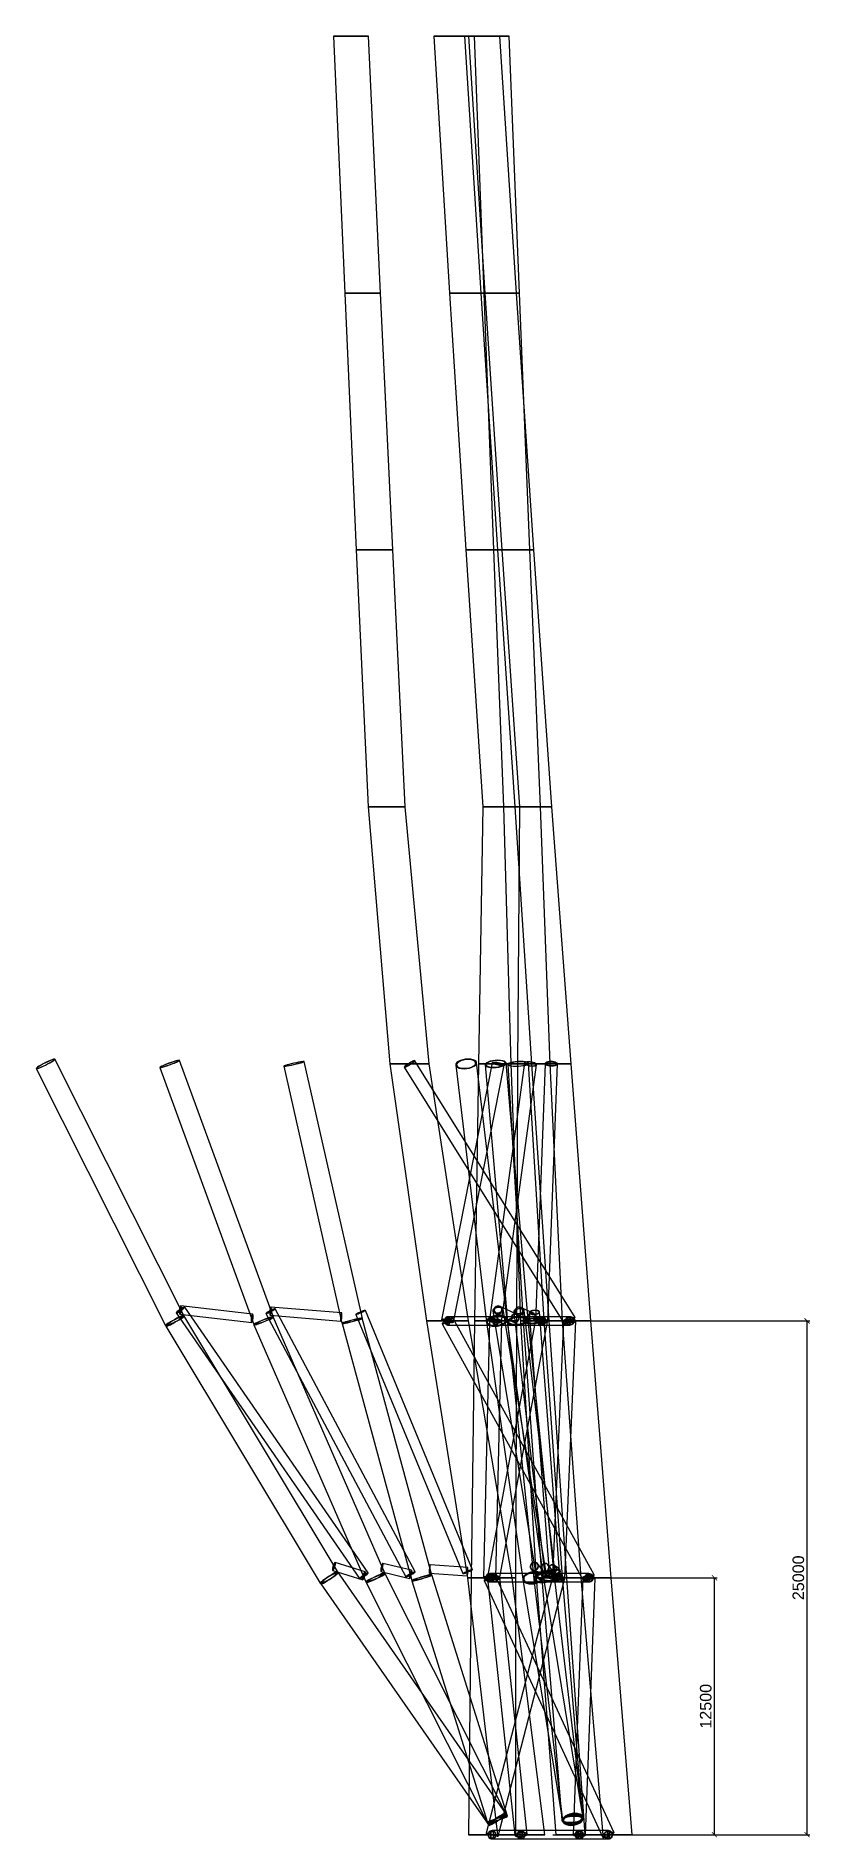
# Model space of a CAD drawing. Header units: millimetres. Extents: x -35150 to 1012618, y -518 to 497000.
# Drawn here: x 975016 to 1012618, y -203 to 87500 of the extents above.
import ezdxf

# ---------------------------------------------------------------- set-up
doc = ezdxf.new("R2010")
doc.units = ezdxf.units.MM
doc.layers.add('D-STR-DIM', color=7, linetype='Continuous', lineweight=13)
doc.layers.add('D-STR-STRC', color=7, linetype='Continuous', lineweight=25)
doc.styles.add('OpenSansCondensed-Light', font='OpenSansCondensed-Light.ttf')
doc.styles.add('TOWER_UNICODE', font='Arial Unicode.ttf')
doc.dimstyles.new('EZDXF', dxfattribs={"dimtxt": 0.25, "dimasz": 0.175, "dimexe": 0.375, "dimexo": 0.125, "dimgap": 0.1, "dimtad": 1, "dimlfac": 100, "dimzin": 12, "dimdsep": 46, "dimtxsty": 'OpenSansCondensed-Light', "dimblk": 'ARCHTICK', "dimcen": 2.5, "dimazin": 3, "dimtfac": 0.5, "dimtmove": 2, "dimatfit": 3})

msp = doc.modelspace()

# ---------------------------------------------------------------- blocks, each defined once
blk = doc.blocks.new('_ARCHTICK')
at = {"color": 0, "linetype": 'BYBLOCK', "const_width": 0.15}
blk.add_lwpolyline([(-0.5, -0.5), (0.5, 0.5)], dxfattribs=at)

# ---------------------------------------------------------------- dimensions: what is measured, and where the dimension line sits
at = {"layer": 'D-STR-DIM'}
for base, p2 in [((1012478.4, 0), (1000000, 25000)), ((1007978.4, 0), (1000000, 12500))]:
    msp.add_linear_dim(base=base, p1=(1000000, 0), p2=p2, angle=90, dimstyle='EZDXF', override={"dimtxt": 560, "dimasz": 250, "dimexe": 140, "dimexo": 120, "dimgap": 140, "dimtad": 1, "dimdec": 0, "dimlfac": 1, "dimlunit": 2, "dimtxsty": 'TOWER_UNICODE', "dimclrd": 7, "dimclre": 7, "dimclrt": 7}, dxfattribs=at).render()

# ---------------------------------------------------------------- linework, layer by layer
at = {"layer": 'D-STR-STRC'}
for points in [[(989466.8, 87500), (990013.1, 75000), (991747, 75000), (991167.8, 87500)], [(990918.7, 87500), (991053.8, 87500), (991138.8, 87500), (991167.8, 87500), (991138.8, 87500), (991053.8, 87500), (990918.7, 87500), (990742.6, 87500), (990537.4, 87500), (990317.3, 87500), (990097.2, 87500), (989892.1, 87500), (989715.9, 87500), (989580.8, 87500), (989495.8, 87500), (989466.8, 87500), (989495.8, 87500), (989580.8, 87500), (989715.9, 87500), (989892.1, 87500), (990097.2, 87500), (990317.3, 87500), (990537.4, 87500), (990742.6, 87500)], [(990853, 87500), (990973.3, 87500), (991049, 87500), (991074.8, 87500), (991049, 87500), (990973.3, 87500), (990853, 87500), (990696.1, 87500), (990513.4, 87500), (990317.3, 87500), (990121.3, 87500), (989938.6, 87500), (989781.7, 87500), (989661.3, 87500), (989585.6, 87500), (989559.8, 87500), (989585.6, 87500), (989661.3, 87500), (989781.7, 87500), (989938.6, 87500), (990121.3, 87500), (990317.3, 87500), (990513.4, 87500), (990696.1, 87500)], [(994345.7, 87500), (995111.9, 75000), (996845.8, 75000), (996046.7, 87500)], [(995797.6, 87500), (995932.7, 87500), (996017.7, 87500), (996046.7, 87500), (996017.7, 87500), (995932.7, 87500), (995797.6, 87500), (995621.4, 87500), (995416.3, 87500), (995196.2, 87500), (994976.1, 87500), (994771, 87500), (994594.8, 87500), (994459.7, 87500), (994374.7, 87500), (994345.7, 87500), (994374.7, 87500), (994459.7, 87500), (994594.8, 87500), (994771, 87500), (994976.1, 87500), (995196.2, 87500), (995416.3, 87500), (995621.4, 87500)], [(995731.8, 87500), (995852.2, 87500), (995927.9, 87500), (995953.7, 87500), (995927.9, 87500), (995852.2, 87500), (995731.8, 87500), (995575, 87500), (995392.3, 87500), (995196.2, 87500), (995000.1, 87500), (994817.4, 87500), (994660.6, 87500), (994540.2, 87500), (994464.5, 87500), (994438.7, 87500), (994464.5, 87500), (994540.2, 87500), (994660.6, 87500), (994817.4, 87500), (995000.1, 87500), (995196.2, 87500), (995392.3, 87500), (995575, 87500)], [(995842, 87500), (996628, 75000), (998361.9, 75000), (997543, 87500)], [(997293.9, 87500), (997429, 87500), (997514, 87500), (997543, 87500), (997514, 87500), (997429, 87500), (997293.9, 87500), (997117.7, 87500), (996912.6, 87500), (996692.5, 87500), (996472.4, 87500), (996267.3, 87500), (996091.1, 87500), (995956, 87500), (995871, 87500), (995842, 87500), (995871, 87500), (995956, 87500), (996091.1, 87500), (996267.3, 87500), (996472.4, 87500), (996692.5, 87500), (996912.6, 87500), (997117.7, 87500)], [(997228.2, 87500), (997348.5, 87500), (997424.2, 87500), (997450, 87500), (997424.2, 87500), (997348.5, 87500), (997228.2, 87500), (997071.3, 87500), (996888.6, 87500), (996692.5, 87500), (996496.5, 87500), (996313.8, 87500), (996156.9, 87500), (996036.5, 87500), (995960.8, 87500), (995935, 87500), (995960.8, 87500), (996036.5, 87500), (996156.9, 87500), (996313.8, 87500), (996496.5, 87500), (996692.5, 87500), (996888.6, 87500), (997071.3, 87500)], [(996303.1, 87500), (996772.3, 75000), (998506.2, 75000), (998004.1, 87500)], [(997755, 87500), (997890.1, 87500), (997975.1, 87500), (998004.1, 87500), (997975.1, 87500), (997890.1, 87500), (997755, 87500), (997578.8, 87500), (997373.7, 87500), (997153.6, 87500), (996933.5, 87500), (996728.4, 87500), (996552.2, 87500), (996417.1, 87500), (996332.1, 87500), (996303.1, 87500), (996332.1, 87500), (996417.1, 87500), (996552.2, 87500), (996728.4, 87500), (996933.5, 87500), (997153.6, 87500), (997373.7, 87500), (997578.8, 87500)], [(997689.2, 87500), (997809.6, 87500), (997885.3, 87500), (997911.1, 87500), (997885.3, 87500), (997809.6, 87500), (997689.2, 87500), (997532.4, 87500), (997349.7, 87500), (997153.6, 87500), (996957.5, 87500), (996774.8, 87500), (996618, 87500), (996497.6, 87500), (996421.9, 87500), (996396.1, 87500), (996421.9, 87500), (996497.6, 87500), (996618, 87500), (996774.8, 87500), (996957.5, 87500), (997153.6, 87500), (997349.7, 87500), (997532.4, 87500)], [(990013.1, 75000), (990576.5, 62500), (992343.5, 62500), (991747, 75000)], [(991493.1, 75000), (991630.9, 75000), (991717.5, 75000), (991747, 75000), (991717.5, 75000), (991630.9, 75000), (991493.1, 75000), (991313.5, 75000), (991104.4, 75000), (990880, 75000), (990655.7, 75000), (990446.6, 75000), (990267, 75000), (990129.2, 75000), (990042.6, 75000), (990013.1, 75000), (990042.6, 75000), (990129.2, 75000), (990267, 75000), (990446.6, 75000), (990655.7, 75000), (990880, 75000), (991104.4, 75000), (991313.5, 75000)], [(995111.9, 75000), (995902.7, 62500), (997669.7, 62500), (996845.8, 75000)], [(996591.9, 75000), (996729.7, 75000), (996816.3, 75000), (996845.8, 75000), (996816.3, 75000), (996729.7, 75000), (996591.9, 75000), (996412.3, 75000), (996203.2, 75000), (995978.8, 75000), (995754.5, 75000), (995545.4, 75000), (995365.8, 75000), (995228, 75000), (995141.4, 75000), (995111.9, 75000), (995141.4, 75000), (995228, 75000), (995365.8, 75000), (995545.4, 75000), (995754.5, 75000), (995978.8, 75000), (996203.2, 75000), (996412.3, 75000)], [(996628, 75000), (997438.5, 62500), (999205.5, 62500), (998361.9, 75000)], [(998108, 75000), (998245.8, 75000), (998332.4, 75000), (998361.9, 75000), (998332.4, 75000), (998245.8, 75000), (998108, 75000), (997928.4, 75000), (997719.3, 75000), (997494.9, 75000), (997270.5, 75000), (997061.4, 75000), (996881.9, 75000), (996744.1, 75000), (996657.5, 75000), (996628, 75000), (996657.5, 75000), (996744.1, 75000), (996881.9, 75000), (997061.4, 75000), (997270.5, 75000), (997494.9, 75000), (997719.3, 75000), (997928.4, 75000)], [(996772.3, 75000), (997245, 62500), (999012, 62500), (998506.2, 75000)], [(998252.3, 75000), (998390.1, 75000), (998476.7, 75000), (998506.2, 75000), (998476.7, 75000), (998390.1, 75000), (998252.3, 75000), (998072.8, 75000), (997863.7, 75000), (997639.3, 75000), (997414.9, 75000), (997205.8, 75000), (997026.2, 75000), (996888.4, 75000), (996801.8, 75000), (996772.3, 75000), (996801.8, 75000), (996888.4, 75000), (997026.2, 75000), (997205.8, 75000), (997414.9, 75000), (997639.3, 75000), (997863.7, 75000), (998072.8, 75000)], [(990576.5, 62500), (991157.1, 50000), (992957.1, 50000), (992343.5, 62500)], [(992084.7, 62500), (992225.1, 62500), (992313.4, 62500), (992343.5, 62500), (992313.4, 62500), (992225.1, 62500), (992084.7, 62500), (991901.7, 62500), (991688.6, 62500), (991460, 62500), (991231.3, 62500), (991018.2, 62500), (990835.2, 62500), (990694.8, 62500), (990606.6, 62500), (990576.5, 62500), (990606.6, 62500), (990694.8, 62500), (990835.2, 62500), (991018.2, 62500), (991231.3, 62500), (991460, 62500), (991688.6, 62500), (991901.7, 62500)], [(995902.7, 62500), (996718.2, 50000), (998518.2, 50000), (997669.7, 62500)], [(997410.9, 62500), (997551.3, 62500), (997639.6, 62500), (997669.7, 62500), (997639.6, 62500), (997551.3, 62500), (997410.9, 62500), (997227.9, 62500), (997014.8, 62500), (996786.2, 62500), (996557.5, 62500), (996344.4, 62500), (996161.5, 62500), (996021.1, 62500), (995932.8, 62500), (995902.7, 62500), (995932.8, 62500), (996021.1, 62500), (996161.5, 62500), (996344.4, 62500), (996557.5, 62500), (996786.2, 62500), (997014.8, 62500), (997227.9, 62500)], [(997245, 62500), (997721.3, 50000), (999521.3, 50000), (999012, 62500)], [(998753.2, 62500), (998893.6, 62500), (998981.9, 62500), (999012, 62500), (998981.9, 62500), (998893.6, 62500), (998753.2, 62500), (998570.2, 62500), (998357.2, 62500), (998128.5, 62500), (997899.8, 62500), (997686.8, 62500), (997503.8, 62500), (997363.4, 62500), (997275.1, 62500), (997245, 62500), (997275.1, 62500), (997363.4, 62500), (997503.8, 62500), (997686.8, 62500), (997899.8, 62500), (998128.5, 62500), (998357.2, 62500), (998570.2, 62500)], [(997438.5, 62500), (998273.8, 50000), (1000073.8, 50000), (999205.5, 62500)], [(998946.8, 62500), (999087.2, 62500), (999175.4, 62500), (999205.5, 62500), (999175.4, 62500), (999087.2, 62500), (998946.8, 62500), (998763.8, 62500), (998550.7, 62500), (998322, 62500), (998093.4, 62500), (997880.3, 62500), (997697.3, 62500), (997556.9, 62500), (997468.7, 62500), (997438.5, 62500), (997468.7, 62500), (997556.9, 62500), (997697.3, 62500), (997880.3, 62500), (998093.4, 62500), (998322, 62500), (998550.7, 62500), (998763.8, 62500)], [(991157.1, 50000), (992199, 37500), (994124, 37500), (992957.1, 50000)], [(992693.5, 50000), (992836.5, 50000), (992926.4, 50000), (992957.1, 50000), (992926.4, 50000), (992836.5, 50000), (992693.5, 50000), (992507.1, 50000), (992290, 50000), (992057.1, 50000), (991824.2, 50000), (991607.1, 50000), (991420.7, 50000), (991277.7, 50000), (991187.8, 50000), (991157.1, 50000), (991187.8, 50000), (991277.7, 50000), (991420.7, 50000), (991607.1, 50000), (991824.2, 50000), (992057.1, 50000), (992290, 50000), (992507.1, 50000)], [(996506.9, 37500), (998431.9, 37500), (998518.2, 50000), (996718.2, 50000)], [(998254.6, 50000), (998397.6, 50000), (998487.5, 50000), (998518.2, 50000), (998487.5, 50000), (998397.6, 50000), (998254.6, 50000), (998068.2, 50000), (997851.1, 50000), (997618.2, 50000), (997385.3, 50000), (997168.2, 50000), (996981.8, 50000), (996838.8, 50000), (996748.9, 50000), (996718.2, 50000), (996748.9, 50000), (996838.8, 50000), (996981.8, 50000), (997168.2, 50000), (997385.3, 50000), (997618.2, 50000), (997851.1, 50000), (998068.2, 50000)], [(997721.3, 50000), (998079.9, 37500), (1000004.9, 37500), (999521.3, 50000)], [(999257.7, 50000), (999400.7, 50000), (999490.6, 50000), (999521.3, 50000), (999490.6, 50000), (999400.7, 50000), (999257.7, 50000), (999071.3, 50000), (998854.2, 50000), (998621.3, 50000), (998388.4, 50000), (998171.3, 50000), (997984.9, 50000), (997841.9, 50000), (997752, 50000), (997721.3, 50000), (997752, 50000), (997841.9, 50000), (997984.9, 50000), (998171.3, 50000), (998388.4, 50000), (998621.3, 50000), (998854.2, 50000), (999071.3, 50000)], [(998273.8, 50000), (999087.9, 37500), (1001012.9, 37500), (1000073.8, 50000)], [(999810.2, 50000), (999953.3, 50000), (1000043.2, 50000), (1000073.8, 50000), (1000043.2, 50000), (999953.3, 50000), (999810.2, 50000), (999623.8, 50000), (999406.8, 50000), (999173.8, 50000), (998940.9, 50000), (998723.8, 50000), (998537.4, 50000), (998394.4, 50000), (998304.5, 50000), (998273.8, 50000), (998304.5, 50000), (998394.4, 50000), (998537.4, 50000), (998723.8, 50000), (998940.9, 50000), (999173.8, 50000), (999406.8, 50000), (999623.8, 50000)], [(975016.2, 37274.7), (981305.4, 24774.7), (981320.6, 24766.7), (981365.8, 24774.7), (981437.9, 24798), (981531.9, 24835), (981641.4, 24883.4), (981759, 24939.6), (981876.6, 25000), (981986.3, 25060.4), (982080.5, 25116.6), (982152.9, 25165), (982198.5, 25202), (982214.2, 25225.3), (975925, 37725.3), (975909.8, 37733.3), (975864.6, 37725.3), (975792.5, 37702), (975698.6, 37665), (975589, 37616.6), (975471.5, 37560.4), (975353.8, 37500), (975244.1, 37439.6), (975149.9, 37383.4), (975077.5, 37335), (975031.9, 37298)], [(975353.8, 37500), (975244.1, 37439.6), (975149.9, 37383.4), (975077.5, 37335), (975031.9, 37298), (975016.2, 37274.7), (975031.4, 37266.7), (975076.6, 37274.7), (975148.7, 37298), (975242.7, 37335), (975352.2, 37383.4), (975469.8, 37439.6), (975587.4, 37500), (975697.1, 37560.4), (975791.4, 37616.6), (975863.7, 37665), (975909.3, 37702), (975925, 37725.3), (975909.8, 37733.3), (975864.6, 37725.3), (975792.5, 37702), (975698.6, 37665), (975589, 37616.6), (975471.5, 37560.4)], [(975363, 37500), (975262, 37444.4), (975175.1, 37392.5), (975108.4, 37348), (975066.4, 37313.9), (975052, 37292.4), (975066, 37285.1), (975107.7, 37292.4), (975174, 37313.9), (975260.6, 37348), (975361.5, 37392.5), (975469.8, 37444.4), (975578.2, 37500), (975679.3, 37555.6), (975766.1, 37607.5), (975832.8, 37652), (975874.8, 37686.1), (975889.3, 37707.6), (975875.2, 37714.9), (975833.6, 37707.6), (975767.2, 37686.1), (975680.6, 37652), (975579.7, 37607.5), (975471.4, 37555.6)], [(995410.1, 37439.6), (996895.9, 24939.6), (996920.3, 24883.4), (996977.4, 24835), (997063.3, 24798), (997172.2, 24774.7), (997296.6, 24766.7), (997428.1, 24774.7), (997557.7, 24798), (997676.6, 24835), (997776.6, 24883.4), (997851, 24939.6), (997894.7, 25000), (997904.7, 25060.4), (996418.9, 37560.4), (996394.5, 37616.6), (996337.4, 37665), (996251.5, 37702), (996142.7, 37725.3), (996018.2, 37733.3), (995886.7, 37725.3), (995757.1, 37702), (995638.3, 37665), (995538.2, 37616.6), (995463.8, 37560.4), (995420.1, 37500)], [(995420.1, 37500), (995410.1, 37439.6), (995434.4, 37383.4), (995491.5, 37335), (995577.4, 37298), (995686.3, 37274.7), (995810.7, 37266.7), (995942.2, 37274.7), (996071.8, 37298), (996190.7, 37335), (996290.8, 37383.4), (996365.2, 37439.6), (996408.9, 37500), (996418.9, 37560.4), (996394.5, 37616.6), (996337.4, 37665), (996251.5, 37702), (996142.7, 37725.3), (996018.2, 37733.3), (995886.7, 37725.3), (995757.1, 37702), (995638.3, 37665), (995538.2, 37616.6), (995463.8, 37560.4)], [(995459, 37500), (995449.8, 37444.4), (995472.2, 37392.5), (995524.8, 37348), (995604, 37313.9), (995704.3, 37292.4), (995818.9, 37285.1), (995940, 37292.4), (996059.4, 37313.9), (996168.9, 37348), (996261.1, 37392.5), (996329.7, 37444.4), (996369.9, 37500), (996379.2, 37555.6), (996356.7, 37607.5), (996304.1, 37652), (996225, 37686.1), (996124.7, 37707.6), (996010.1, 37714.9), (995888.9, 37707.6), (995769.5, 37686.1), (995660, 37652), (995567.8, 37607.5), (995499.3, 37555.6)], [(981030.3, 37327.8), (985590.2, 24827.8), (985604.6, 24821.7), (985650.6, 24827.8), (985724.9, 24845.6), (985822.6, 24873.9), (985937, 24910.9), (986060.3, 24953.9), (986184.1, 25000), (986300, 25046.1), (986400, 25089.1), (986477.4, 25126.1), (986526.9, 25154.4), (986545, 25172.2), (981985.1, 37672.2), (981970.7, 37678.3), (981924.8, 37672.2), (981850.4, 37654.4), (981752.7, 37626.1), (981638.3, 37589.1), (981515, 37546.1), (981391.2, 37500), (981275.3, 37453.9), (981175.3, 37410.9), (981097.9, 37373.9), (981048.5, 37345.6)], [(981391.2, 37500), (981275.3, 37453.9), (981175.3, 37410.9), (981097.9, 37373.9), (981048.5, 37345.6), (981030.3, 37327.8), (981044.7, 37321.7), (981090.7, 37327.8), (981165, 37345.6), (981262.7, 37373.9), (981377.1, 37410.9), (981500.4, 37453.9), (981624.2, 37500), (981740.1, 37546.1), (981840.1, 37589.1), (981917.5, 37626.1), (981967, 37654.4), (981985.1, 37672.2), (981970.7, 37678.3), (981924.8, 37672.2), (981850.4, 37654.4), (981752.7, 37626.1), (981638.3, 37589.1), (981515, 37546.1)], [(981400.4, 37500), (981293.6, 37457.5), (981201.5, 37417.9), (981130.2, 37383.9), (981084.6, 37357.8), (981067.9, 37341.4), (981081.2, 37335.8), (981123.5, 37341.4), (981192, 37357.8), (981282, 37383.9), (981387.4, 37417.9), (981501, 37457.5), (981615.1, 37500), (981721.8, 37542.5), (981814, 37582.1), (981885.2, 37616.1), (981930.8, 37642.2), (981947.5, 37658.6), (981934.3, 37664.2), (981892, 37658.6), (981823.4, 37642.2), (981733.4, 37616.1), (981628, 37582.1), (981514.4, 37542.5)], [(987047.8, 37388.2), (989881, 24888.2), (989897.3, 24884), (989946.2, 24887.7), (990024.5, 24899), (990126.7, 24917.2), (990246, 24941.1), (990374.1, 24968.9), (990502.4, 24998.9), (990622.2, 25029), (990725.2, 25057), (990804.4, 25081.2), (990854.5, 25099.9), (990872, 25111.8), (988038.7, 37611.8), (988022.4, 37616), (987973.5, 37612.3), (987895.3, 37601), (987793, 37582.8), (987673.8, 37558.9), (987545.6, 37531.1), (987417.3, 37501.1), (987297.6, 37471), (987194.6, 37443), (987115.3, 37418.8), (987065.3, 37400.1)], [(987895.3, 37601), (987793, 37582.8), (987673.8, 37558.9), (987545.6, 37531.1), (987417.3, 37501.1), (987297.6, 37471), (987194.6, 37443), (987115.3, 37418.8), (987065.3, 37400.1), (987047.8, 37388.2), (987064, 37384), (987112.9, 37387.7), (987191.2, 37399), (987293.4, 37417.2), (987412.7, 37441.1), (987540.8, 37468.9), (987669.2, 37498.9), (987788.9, 37529), (987891.9, 37557), (987971.1, 37581.2), (988021.2, 37599.9), (988038.7, 37611.8), (988022.4, 37616), (987973.5, 37612.3)], [(987867.5, 37593), (987773.4, 37576.3), (987663.5, 37554.3), (987545.4, 37528.6), (987427.2, 37501), (987316.9, 37473.3), (987222, 37447.4), (987149, 37425.2), (987102.9, 37408), (987086.8, 37397), (987101.8, 37393.1), (987146.8, 37396.5), (987218.9, 37407), (987313.1, 37423.7), (987423, 37445.7), (987541, 37471.4), (987659.2, 37499), (987769.6, 37526.7), (987864.4, 37552.6), (987937.4, 37574.8), (987983.6, 37592), (987999.7, 37603), (987984.7, 37606.9), (987939.6, 37603.5)], [(992199, 37500), (993981, 25000), (996031, 25000), (994124, 37500)], [(993842.1, 37500), (993995.1, 37500), (994091.2, 37500), (994124, 37500), (994091.2, 37500), (993995.1, 37500), (993842.1, 37500), (993642.8, 37500), (993410.6, 37500), (993161.5, 37500), (992912.4, 37500), (992680.3, 37500), (992480.9, 37500), (992328, 37500), (992231.8, 37500), (992199, 37500), (992231.8, 37500), (992328, 37500), (992480.9, 37500), (992680.3, 37500), (992912.4, 37500), (993161.5, 37500), (993410.6, 37500), (993642.8, 37500)], [(992906.1, 37343.5), (1000696.3, 24843.5), (1000706.4, 24838), (1000733.2, 24843.5), (1000774.9, 24859.7), (1000828.7, 24885.4), (1000890.8, 24919), (1000957.1, 24958.1), (1001023, 25000), (1001084.1, 25041.9), (1001136.1, 25081), (1001175.5, 25114.6), (1001199.7, 25140.3), (1001207, 25156.5), (993416.9, 37656.5), (993406.7, 37662), (993379.9, 37656.5), (993338.2, 37640.3), (993284.4, 37614.6), (993222.3, 37581), (993156, 37541.9), (993090.1, 37500), (993029.1, 37458.1), (992977, 37419), (992937.6, 37385.4), (992913.4, 37359.7)], [(993090.1, 37500), (993029.1, 37458.1), (992977, 37419), (992937.6, 37385.4), (992913.4, 37359.7), (992906.1, 37343.5), (992916.3, 37338), (992943.1, 37343.5), (992984.8, 37359.7), (993038.6, 37385.4), (993100.7, 37419), (993167, 37458.1), (993232.9, 37500), (993294, 37541.9), (993346, 37581), (993385.4, 37614.6), (993409.6, 37640.3), (993416.9, 37656.5), (993406.7, 37662), (993379.9, 37656.5), (993338.2, 37640.3), (993284.4, 37614.6), (993222.3, 37581), (993156, 37541.9)], [(993096.8, 37500), (993041.4, 37462), (992994.3, 37426.6), (992958.5, 37396.1), (992936.6, 37372.8), (992930, 37358.1), (992939.2, 37353.1), (992963.5, 37358.1), (993001.3, 37372.8), (993050.1, 37396.1), (993106.4, 37426.6), (993166.5, 37462), (993226.2, 37500), (993281.6, 37538), (993328.7, 37573.4), (993364.5, 37603.9), (993386.4, 37627.2), (993393, 37641.9), (993383.8, 37646.9), (993359.5, 37641.9), (993321.7, 37627.2), (993272.9, 37603.9), (993216.6, 37573.4), (993156.5, 37538)], [(994711.6, 25057.4), (994720.2, 25042.8), (994748.3, 25025.3), (994793.9, 25006), (994854, 24986.4), (994924.5, 24967.7), (995000.5, 24951.2), (995076.9, 24938), (995148.5, 24929), (995210.3, 24924.9), (995258.3, 24925.9), (995289, 24932), (995300.5, 24942.6), (997763.9, 37442.6), (997755.3, 37457.2), (997727.2, 37474.7), (997681.5, 37494), (997621.4, 37513.6), (997550.9, 37532.3), (997474.9, 37548.8), (997398.5, 37562), (997327, 37571), (997265.1, 37575.1), (997217.2, 37574.1), (997186.4, 37568), (997175, 37557.4)], [(996320.4, 25000), (998370.4, 25000), (998431.9, 37500), (996506.9, 37500)], [(998150, 37500), (998303, 37500), (998399.1, 37500), (998431.9, 37500), (998399.1, 37500), (998303, 37500), (998150, 37500), (997950.7, 37500), (997718.5, 37500), (997469.4, 37500), (997220.3, 37500), (996988.2, 37500), (996788.8, 37500), (996635.9, 37500), (996539.7, 37500), (996506.9, 37500), (996539.7, 37500), (996635.9, 37500), (996788.8, 37500), (996988.2, 37500), (997220.3, 37500), (997469.4, 37500), (997718.5, 37500), (997950.7, 37500)], [(996845.1, 37453.9), (997919.7, 24953.9), (997942.7, 24910.9), (997998.7, 24873.9), (998083.8, 24845.6), (998192.1, 24827.8), (998316.4, 24821.7), (998448.1, 24827.8), (998578.2, 24845.6), (998698, 24873.9), (998799.2, 24910.9), (998874.9, 24953.9), (998920, 25000), (998931.3, 25046.1), (997856.8, 37546.1), (997833.7, 37589.1), (997777.7, 37626.1), (997692.6, 37654.4), (997584.3, 37672.2), (997460, 37678.3), (997328.3, 37672.2), (997198.2, 37654.4), (997078.4, 37626.1), (996977.3, 37589.1), (996901.5, 37546.1), (996856.5, 37500)], [(996856.5, 37500), (996845.1, 37453.9), (996868.1, 37410.9), (996924.1, 37373.9), (997009.2, 37345.6), (997117.5, 37327.8), (997241.8, 37321.7), (997373.5, 37327.8), (997503.6, 37345.6), (997623.4, 37373.9), (997724.6, 37410.9), (997800.3, 37453.9), (997845.4, 37500), (997856.8, 37546.1), (997833.7, 37589.1), (997777.7, 37626.1), (997692.6, 37654.4), (997584.3, 37672.2), (997460, 37678.3), (997328.3, 37672.2), (997198.2, 37654.4), (997078.4, 37626.1), (996977.3, 37589.1), (996901.5, 37546.1)], [(996895.4, 37500), (996884.9, 37457.5), (996906.2, 37417.9), (996957.7, 37383.9), (997036.1, 37357.8), (997135.9, 37341.4), (997250.4, 37335.8), (997371.7, 37341.4), (997491.6, 37357.8), (997601.9, 37383.9), (997695.1, 37417.9), (997764.9, 37457.5), (997806.4, 37500), (997816.9, 37542.5), (997795.7, 37582.1), (997744.1, 37616.1), (997665.7, 37642.2), (997565.9, 37658.6), (997451.4, 37664.2), (997330.1, 37658.6), (997210.2, 37642.2), (997099.9, 37616.1), (997006.7, 37582.1), (996936.9, 37542.5)], [(997049.4, 25026.4), (997067.4, 25000), (997104.3, 24973.6), (997157.6, 24949), (997223.8, 24927.9), (997298.2, 24911.7), (997375.9, 24901.6), (997451.4, 24898.1), (997519.8, 24901.6), (997576.2, 24911.7), (997616.9, 24927.9), (997639.2, 24949), (999336.2, 37449), (999338.4, 37473.6), (999320.4, 37500), (999283.5, 37526.4), (999230.2, 37551), (999164, 37572.1), (999089.6, 37588.3), (999012, 37598.4), (998936.4, 37601.9), (998868.1, 37598.4), (998811.6, 37588.3), (998770.9, 37572.1), (998748.7, 37551), (997051.6, 25051)], [(997681.5, 37494), (997621.4, 37513.6), (997550.9, 37532.3), (997474.9, 37548.8), (997398.5, 37562), (997327, 37571), (997265.1, 37575.1), (997217.2, 37574.1), (997186.4, 37568), (997175, 37557.4), (997183.6, 37542.8), (997211.7, 37525.3), (997257.3, 37506), (997317.4, 37486.4), (997387.9, 37467.7), (997463.9, 37451.2), (997540.3, 37438), (997611.9, 37429), (997673.7, 37424.9), (997721.7, 37425.9), (997752.4, 37432), (997763.9, 37442.6), (997755.3, 37457.2), (997727.2, 37474.7)], [(997661.7, 37494.5), (997607.2, 37512.3), (997543.3, 37529.3), (997474.4, 37544.3), (997405.1, 37556.2), (997340.3, 37564.3), (997284.2, 37568.1), (997240.7, 37567.2), (997212.8, 37561.7), (997202.5, 37552), (997210.3, 37538.8), (997235.7, 37522.9), (997277.1, 37505.5), (997331.6, 37487.7), (997395.5, 37470.7), (997464.4, 37455.7), (997533.7, 37443.8), (997598.6, 37435.7), (997654.7, 37431.9), (997698.1, 37432.8), (997726, 37438.3), (997736.4, 37448), (997728.6, 37461.2), (997703.1, 37477.1)], [(997936.9, 37468.9), (998689.8, 24968.9), (998709.4, 24941.1), (998762.3, 24917.2), (998844.8, 24899), (998951.3, 24887.7), (999074.5, 24884), (999206, 24888.2), (999336.9, 24900.1), (999458.3, 24918.8), (999561.9, 24943), (999640.5, 24971), (999689, 25001.1), (999703.9, 25031.1), (998951, 37531.1), (998931.3, 37558.9), (998878.5, 37582.8), (998796, 37601), (998689.5, 37612.3), (998566.3, 37616), (998434.8, 37611.8), (998303.8, 37599.9), (998182.5, 37581.2), (998078.9, 37557), (998000.2, 37529), (997951.8, 37498.9)], [(998796, 37601), (998689.5, 37612.3), (998566.3, 37616), (998434.8, 37611.8), (998303.8, 37599.9), (998182.5, 37581.2), (998078.9, 37557), (998000.2, 37529), (997951.8, 37498.9), (997936.9, 37468.9), (997956.5, 37441.1), (998009.4, 37417.2), (998091.9, 37399), (998198.4, 37387.7), (998321.6, 37384), (998453.1, 37388.2), (998584, 37400.1), (998705.4, 37418.8), (998809, 37443), (998887.6, 37471), (998936.1, 37501.1), (998951, 37531.1), (998931.3, 37558.9), (998878.5, 37582.8)], [(998768.3, 37593), (998670.2, 37603.5), (998556.7, 37606.9), (998435.5, 37603), (998314.9, 37592), (998203.1, 37574.8), (998107.7, 37552.6), (998035.2, 37526.7), (997990.5, 37499), (997976.8, 37471.4), (997994.9, 37445.7), (998043.6, 37423.7), (998119.6, 37407), (998217.7, 37396.5), (998331.2, 37393.1), (998452.4, 37397), (998573, 37408), (998684.8, 37425.2), (998780.2, 37447.4), (998852.7, 37473.3), (998897.3, 37501), (998911.1, 37528.6), (998892.9, 37554.3), (998844.2, 37576.3)], [(998079.9, 37500), (998552.5, 25000), (1000602.5, 25000), (1000004.9, 37500)], [(999723, 37500), (999876, 37500), (999972.2, 37500), (1000004.9, 37500), (999972.2, 37500), (999876, 37500), (999723, 37500), (999523.7, 37500), (999291.6, 37500), (999042.4, 37500), (998793.3, 37500), (998561.2, 37500), (998361.9, 37500), (998208.9, 37500), (998112.7, 37500), (998079.9, 37500), (998112.7, 37500), (998208.9, 37500), (998361.9, 37500), (998561.2, 37500), (998793.3, 37500), (999042.4, 37500), (999291.6, 37500), (999523.7, 37500)], [(998764.4, 37500), (998801.4, 37473.6), (998854.7, 37449), (998920.9, 37427.9), (998995.3, 37411.7), (999072.9, 37401.6), (999148.5, 37398.1), (999216.8, 37401.6), (999273.3, 37411.7), (999314, 37427.9), (999336.2, 37449), (999338.4, 37473.6), (999320.4, 37500), (999283.5, 37526.4), (999230.2, 37551), (999164, 37572.1), (999089.6, 37588.3), (999012, 37598.4), (998936.4, 37601.9), (998868.1, 37598.4), (998811.6, 37588.3), (998770.9, 37572.1), (998748.7, 37551), (998746.5, 37526.4)], [(998790.4, 37500), (998823.9, 37476.1), (998872.2, 37453.8), (998932.2, 37434.7), (998999.7, 37420), (999070.1, 37410.7), (999138.6, 37407.6), (999200.6, 37410.7), (999251.8, 37420), (999288.7, 37434.7), (999308.8, 37453.8), (999310.8, 37476.1), (999294.5, 37500), (999261, 37523.9), (999212.7, 37546.2), (999152.7, 37565.3), (999085.2, 37580), (999014.8, 37589.3), (998946.3, 37592.4), (998884.3, 37589.3), (998833.1, 37580), (998796.2, 37565.3), (998776.1, 37546.2), (998774.1, 37523.9)], [(999087.9, 37500), (999926.6, 25000), (1001976.6, 25000), (1001012.9, 37500)], [(1000731, 37500), (1000883.9, 37500), (1000980.1, 37500), (1001012.9, 37500), (1000980.1, 37500), (1000883.9, 37500), (1000731, 37500), (1000531.6, 37500), (1000299.5, 37500), (1000050.4, 37500), (999801.2, 37500), (999569.1, 37500), (999369.8, 37500), (999216.8, 37500), (999120.7, 37500), (999087.9, 37500), (999120.7, 37500), (999216.8, 37500), (999369.8, 37500), (999569.1, 37500), (999801.2, 37500), (1000050.4, 37500), (1000299.5, 37500), (1000531.6, 37500)], [(999278.8, 25000), (999295.7, 24970.8), (999331.8, 24943.7), (999384.7, 24920.3), (999450.7, 24902.4), (999525.3, 24891.1), (999603.5, 24887.3), (999679.9, 24891.1), (999749.4, 24902.4), (999807.1, 24920.3), (999849.2, 24943.7), (999872.8, 24970.8), (999876.2, 25000), (1000349.1, 37500), (1000332.2, 37529.2), (1000296.1, 37556.3), (1000243.2, 37579.7), (1000177.2, 37597.6), (1000102.6, 37608.9), (1000024.4, 37612.7), (999948, 37608.9), (999878.5, 37597.6), (999820.8, 37579.7), (999778.7, 37556.3), (999755.1, 37529.2), (999751.7, 37500)], [(1000349.1, 37500), (1000345.6, 37470.8), (1000322, 37443.7), (1000279.9, 37420.3), (1000222.2, 37402.4), (1000152.7, 37391.1), (1000076.3, 37387.3), (999998.1, 37391.1), (999923.5, 37402.4), (999857.5, 37420.3), (999804.7, 37443.7), (999768.6, 37470.8), (999751.7, 37500), (999755.1, 37529.2), (999778.7, 37556.3), (999820.8, 37579.7), (999878.5, 37597.6), (999948, 37608.9), (1000024.4, 37612.7), (1000102.6, 37608.9), (1000177.2, 37597.6), (1000243.2, 37579.7), (1000296.1, 37556.3), (1000332.2, 37529.2)], [(1000321.2, 37500), (1000318, 37473.6), (1000296.7, 37448.9), (1000258.5, 37427.8), (1000206.1, 37411.5), (1000143.2, 37401.3), (1000073.9, 37397.8), (1000003, 37401.3), (999935.3, 37411.5), (999875.5, 37427.8), (999827.6, 37448.9), (999794.9, 37473.6), (999779.5, 37500), (999782.7, 37526.4), (999804.1, 37551.1), (999842.2, 37572.2), (999894.6, 37588.5), (999957.5, 37598.7), (1000026.8, 37602.2), (1000097.7, 37598.7), (1000165.4, 37588.5), (1000225.2, 37572.2), (1000273.1, 37551.1), (1000305.9, 37526.4)], [(981820.7, 25382.2), (990735, 12458.9), (990743.3, 12453.9), (990765.3, 12458.9), (990799.5, 12473.6), (990843.7, 12496.9), (990894.7, 12527.3), (990949.2, 12562.8), (991003.4, 12600.8), (991053.6, 12638.8), (991096.4, 12674.2), (991128.9, 12704.6), (991148.8, 12728), (991154.8, 12742.7), (982240.5, 25666), (982232.3, 25671), (982210.2, 25666), (982176, 25651.3), (982131.8, 25628), (982080.8, 25597.6), (982026.3, 25562.1), (981972.1, 25524.1), (981921.9, 25486.1), (981879.1, 25450.7), (981846.7, 25420.2), (981826.7, 25396.9)], [(981972.1, 25524.1), (981921.9, 25486.1), (981879.1, 25450.7), (981846.7, 25420.2), (981826.7, 25396.9), (981820.7, 25382.2), (981828.9, 25377.2), (981850.9, 25382.2), (981885.2, 25396.9), (981929.3, 25420.2), (981980.4, 25450.7), (982034.9, 25486.1), (982089.1, 25524.1), (982139.3, 25562.1), (982182.1, 25597.6), (982214.5, 25628), (982234.5, 25651.3), (982240.5, 25666), (982232.3, 25671), (982210.2, 25666), (982176, 25651.3), (982131.8, 25628), (982080.8, 25597.6), (982026.3, 25562.1)], [(981977.9, 25524.1), (981932.6, 25489.8), (981894, 25457.9), (981864.8, 25430.5), (981846.8, 25409.4), (981841.3, 25396.2), (981848.8, 25391.7), (981868.6, 25396.2), (981899.5, 25409.4), (981939.3, 25430.5), (981985.3, 25457.9), (982034.5, 25489.8), (982083.3, 25524.1), (982128.6, 25558.4), (982167.2, 25590.3), (982196.4, 25617.8), (982214.4, 25638.8), (982219.9, 25652), (982212.4, 25656.5), (982192.6, 25652), (982161.7, 25638.8), (982121.9, 25617.8), (982075.8, 25590.3), (982026.7, 25558.4)], [(981979, 25423.1), (981981.9, 25381.3), (981988.2, 25349.2), (981997.4, 25329), (982008.8, 25322.1), (985492, 24926.8), (985504.9, 24933.6), (985518.4, 24953.8), (985531.6, 24985.9), (985543.5, 25027.8), (985553.5, 25076.5), (985560.7, 25128.7), (985564.7, 25181), (985565.2, 25229.7), (985562.3, 25271.6), (985556, 25303.7), (985546.8, 25323.8), (985535.4, 25330.7), (982052.2, 25726.1), (982039.3, 25719.2), (982025.8, 25699), (982012.6, 25666.9), (982000.7, 25625.1), (981990.7, 25576.4), (981983.5, 25524.1), (981979.5, 25471.8)], [(981983.5, 25524.1), (981979.5, 25471.8), (981979, 25423.1), (981981.9, 25381.3), (981988.2, 25349.2), (981997.4, 25329), (982008.8, 25322.1), (982021.7, 25329), (982035.3, 25349.2), (982048.4, 25381.3), (982060.4, 25423.1), (982070.3, 25471.8), (982077.6, 25524.1), (982081.6, 25576.4), (982082.1, 25625.1), (982079.1, 25666.9), (982072.8, 25699), (982063.7, 25719.2), (982052.2, 25726.1), (982039.3, 25719.2), (982025.8, 25699), (982012.6, 25666.9), (982000.7, 25625.1), (981990.7, 25576.4)], [(981987.2, 25524.1), (981983.5, 25476), (981983, 25431.1), (981985.8, 25392.5), (981991.6, 25363), (982000, 25344.4), (982010.5, 25338), (982022.4, 25344.4), (982034.9, 25363), (982047, 25392.5), (982058.1, 25431.1), (982067.2, 25476), (982073.9, 25524.1), (982077.6, 25572.3), (982078, 25617.1), (982075.3, 25655.7), (982069.5, 25685.3), (982061.1, 25703.8), (982050.5, 25710.2), (982038.6, 25703.8), (982026.2, 25685.3), (982014, 25655.7), (982003, 25617.1), (981993.9, 25572.3)], [(986183.1, 25353.7), (992988.4, 12551.6), (992995.2, 12547.5), (993016.9, 12551.6), (993051.9, 12563.8), (993097.9, 12583.1), (993151.8, 12608.2), (993209.8, 12637.5), (993268.1, 12669), (993322.5, 12700.4), (993369.6, 12729.7), (993405.9, 12754.9), (993429.1, 12774.2), (993437.6, 12786.3), (986632.3, 25588.4), (986625.5, 25592.5), (986603.8, 25588.4), (986568.8, 25576.3), (986522.8, 25557), (986468.9, 25531.8), (986410.9, 25502.5), (986352.6, 25471.1), (986298.2, 25439.6), (986251.1, 25410.3), (986214.8, 25385.2), (986191.6, 25365.9)], [(986352.6, 25471.1), (986298.2, 25439.6), (986251.1, 25410.3), (986214.8, 25385.2), (986191.6, 25365.9), (986183.1, 25353.7), (986190, 25349.6), (986211.6, 25353.7), (986246.7, 25365.9), (986292.7, 25385.2), (986346.5, 25410.3), (986404.6, 25439.6), (986462.8, 25471.1), (986517.3, 25502.5), (986564.3, 25531.8), (986600.7, 25557), (986623.8, 25576.3), (986632.3, 25588.4), (986625.5, 25592.5), (986603.8, 25588.4), (986568.8, 25576.3), (986522.8, 25557), (986468.9, 25531.8), (986410.9, 25502.5)], [(986358.1, 25471.1), (986308.9, 25442.7), (986266.5, 25416.3), (986233.8, 25393.6), (986212.9, 25376.2), (986205.2, 25365.3), (986211.4, 25361.6), (986230.9, 25365.3), (986262.5, 25376.2), (986304, 25393.6), (986352.6, 25416.3), (986404.9, 25442.7), (986457.4, 25471.1), (986506.5, 25499.4), (986548.9, 25525.8), (986581.7, 25548.5), (986602.6, 25565.9), (986610.2, 25576.9), (986604, 25580.6), (986584.5, 25576.9), (986552.9, 25565.9), (986511.4, 25548.5), (986462.9, 25525.8), (986410.6, 25499.4)], [(986369.3, 25369.7), (986371.7, 25327.8), (986376.7, 25295.6), (986383.8, 25275.3), (986392.6, 25268.4), (989824.3, 24986.4), (989834.2, 24993.3), (989844.5, 25013.6), (989854.5, 25045.8), (989863.6, 25087.7), (989871.1, 25136.6), (989876.5, 25189), (989879.5, 25241.4), (989879.7, 25290.2), (989877.3, 25332.2), (989872.4, 25364.4), (989865.3, 25384.6), (989856.5, 25391.5), (986424.8, 25673.5), (986414.9, 25666.6), (986404.6, 25646.4), (986394.5, 25614.2), (986385.5, 25572.2), (986378, 25523.4), (986372.6, 25471), (986369.6, 25418.6)], [(986372.6, 25471), (986369.6, 25418.6), (986369.3, 25369.7), (986371.7, 25327.8), (986376.7, 25295.6), (986383.8, 25275.3), (986392.6, 25268.4), (986402.5, 25275.3), (986412.8, 25295.6), (986422.9, 25327.8), (986431.9, 25369.7), (986439.4, 25418.6), (986444.8, 25471), (986447.8, 25523.4), (986448.1, 25572.2), (986445.7, 25614.2), (986440.7, 25646.4), (986433.6, 25666.6), (986424.8, 25673.5), (986414.9, 25666.6), (986404.6, 25646.4), (986394.5, 25614.2), (986385.5, 25572.2), (986378, 25523.4)], [(986375.4, 25471), (986372.7, 25422.7), (986372.4, 25377.7), (986374.7, 25339), (986379.2, 25309.4), (986385.7, 25290.7), (986393.8, 25284.4), (986403, 25290.7), (986412.5, 25309.4), (986421.7, 25339), (986430.1, 25377.7), (986437, 25422.7), (986442, 25471), (986444.7, 25519.3), (986445, 25564.3), (986442.7, 25602.9), (986438.2, 25632.6), (986431.7, 25651.2), (986423.5, 25657.6), (986414.4, 25651.2), (986404.9, 25632.6), (986395.7, 25602.9), (986387.3, 25564.3), (986380.4, 25519.3)], [(990546.6, 25315.2), (995755.8, 12704.9), (995760.1, 12701.6), (995780, 12704.9), (995814.3, 12714.8), (995860.5, 12730.4), (995915.6, 12750.8), (995975.8, 12774.5), (996036.9, 12800), (996094.9, 12825.5), (996145.8, 12849.2), (996186, 12869.6), (996212.9, 12885.2), (996224.7, 12895.1), (991015.4, 25505.3), (991011.2, 25508.7), (990991.2, 25505.3), (990957, 25495.5), (990910.7, 25479.8), (990855.6, 25459.5), (990795.5, 25435.7), (990734.3, 25410.2), (990676.3, 25384.8), (990625.5, 25361), (990585.2, 25340.7), (990558.3, 25325)], [(990734.3, 25410.2), (990676.3, 25384.8), (990625.5, 25361), (990585.2, 25340.7), (990558.3, 25325), (990546.6, 25315.2), (990550.8, 25311.8), (990570.8, 25315.2), (990605, 25325), (990651.3, 25340.7), (990706.4, 25361), (990766.5, 25384.8), (990827.7, 25410.2), (990885.7, 25435.7), (990936.5, 25459.5), (990976.8, 25479.8), (991003.7, 25495.5), (991015.4, 25505.3), (991011.2, 25508.7), (990991.2, 25505.3), (990957, 25495.5), (990910.7, 25479.8), (990855.6, 25459.5), (990795.5, 25435.7)], [(990738.9, 25410.2), (990686.6, 25387.3), (990640.8, 25365.9), (990604.5, 25347.5), (990580.2, 25333.4), (990569.7, 25324.5), (990573.5, 25321.5), (990591.5, 25324.5), (990622.3, 25333.4), (990664, 25347.5), (990713.7, 25365.9), (990768, 25387.3), (990823.1, 25410.2), (990875.4, 25433.2), (990921.2, 25454.6), (990957.5, 25473), (990981.8, 25487.1), (990992.3, 25495.9), (990988.5, 25499), (990970.5, 25495.9), (990939.7, 25487.1), (990898, 25473), (990848.3, 25454.6), (990794, 25433.2)], [(997213.9, 25486.1), (999322.6, 12562.8), (999335.8, 12527.3), (999365.2, 12496.9), (999408.8, 12473.6), (999463.6, 12458.9), (999526, 12453.9), (999591.6, 12458.9), (999656, 12473.6), (999714.7, 12496.9), (999763.9, 12527.3), (999800.1, 12562.8), (999820.9, 12600.8), (999824.8, 12638.8), (997716.1, 25562.1), (997702.9, 25597.6), (997673.5, 25628), (997629.9, 25651.3), (997575, 25666), (997512.7, 25671), (997447.1, 25666), (997382.7, 25651.3), (997323.9, 25628), (997274.8, 25597.6), (997238.6, 25562.1), (997217.8, 25524.1)], [(997217.8, 25524.1), (997213.9, 25486.1), (997227.1, 25450.7), (997256.5, 25420.2), (997300.1, 25396.9), (997354.9, 25382.2), (997417.3, 25377.2), (997482.9, 25382.2), (997547.2, 25396.9), (997606, 25420.2), (997655.2, 25450.7), (997691.4, 25486.1), (997712.1, 25524.1), (997716.1, 25562.1), (997702.9, 25597.6), (997673.5, 25628), (997629.9, 25651.3), (997575, 25666), (997512.7, 25671), (997447.1, 25666), (997382.7, 25651.3), (997323.9, 25628), (997274.8, 25597.6), (997238.6, 25562.1)], [(997242.1, 25524.1), (997238.6, 25489.8), (997250.5, 25457.9), (997277, 25430.5), (997316.3, 25409.4), (997365.8, 25396.2), (997422, 25391.7), (997481.1, 25396.2), (997539.2, 25409.4), (997592.1, 25430.5), (997636.5, 25457.9), (997669.1, 25489.8), (997687.8, 25524.1), (997691.4, 25558.4), (997679.5, 25590.3), (997653, 25617.8), (997613.6, 25638.8), (997564.2, 25652), (997508, 25656.5), (997448.8, 25652), (997390.8, 25638.8), (997337.8, 25617.8), (997293.5, 25590.3), (997260.8, 25558.4)], [(997267.5, 25524.1), (997272.9, 25471.8), (997291.4, 25423.1), (997321.8, 25381.3), (997361.9, 25349.2), (998190.5, 24953.8), (998237.6, 24933.6), (998288.6, 24926.8), (998340, 24933.6), (998388.2, 24953.8), (998429.9, 24985.9), (998462.4, 25027.8), (998483.4, 25076.5), (998491.5, 25128.7), (998486.1, 25181), (998467.6, 25229.7), (998437.2, 25271.6), (998397.1, 25303.7), (997568.5, 25699), (997521.4, 25719.2), (997470.4, 25726.1), (997419, 25719.2), (997370.9, 25699), (997329.1, 25666.9), (997296.6, 25625.1), (997275.6, 25576.4)], [(997267.5, 25524.1), (997272.9, 25471.8), (997291.4, 25423.1), (997321.8, 25381.3), (997361.9, 25349.2), (997409.1, 25329), (997460.1, 25322.1), (997511.4, 25329), (997559.6, 25349.2), (997601.4, 25381.3), (997633.8, 25423.1), (997654.8, 25471.8), (997662.9, 25524.1), (997657.5, 25576.4), (997639, 25625.1), (997608.7, 25666.9), (997568.5, 25699), (997521.4, 25719.2), (997470.4, 25726.1), (997419, 25719.2), (997370.9, 25699), (997329.1, 25666.9), (997296.6, 25625.1), (997275.6, 25576.4)], [(997283.1, 25524.1), (997288.1, 25476), (997305.1, 25431.1), (997333.1, 25392.5), (997370, 25363), (997413.5, 25344.4), (997460.5, 25338), (997507.8, 25344.4), (997552.2, 25363), (997590.6, 25392.5), (997620.6, 25431.1), (997639.9, 25476), (997647.3, 25524.1), (997642.4, 25572.3), (997625.3, 25617.1), (997597.4, 25655.7), (997560.4, 25685.3), (997517, 25703.8), (997470, 25710.2), (997422.7, 25703.8), (997378.3, 25685.3), (997339.8, 25655.7), (997309.9, 25617.1), (997290.5, 25572.3)], [(998230.1, 25439.6), (999741.9, 12637.5), (999755, 12608.2), (999784.4, 12583.1), (999828, 12563.8), (999883, 12551.6), (999945.5, 12547.5), (1000011.4, 12551.6), (1000076, 12563.8), (1000135, 12583.1), (1000184.5, 12608.2), (1000220.9, 12637.5), (1000241.9, 12669), (1000245.9, 12700.4), (998734.2, 25502.5), (998721.1, 25531.8), (998691.7, 25557), (998648, 25576.3), (998593.1, 25588.4), (998530.5, 25592.5), (998464.7, 25588.4), (998400.1, 25576.3), (998341, 25557), (998291.6, 25531.8), (998255.2, 25502.5), (998234.2, 25471.1)], [(998234.2, 25471.1), (998230.1, 25439.6), (998243.2, 25410.3), (998272.6, 25385.2), (998316.3, 25365.9), (998371.3, 25353.7), (998433.8, 25349.6), (998499.6, 25353.7), (998564.2, 25365.9), (998623.3, 25385.2), (998672.7, 25410.3), (998709.1, 25439.6), (998730.1, 25471.1), (998734.2, 25502.5), (998721.1, 25531.8), (998691.7, 25557), (998648, 25576.3), (998593.1, 25588.4), (998530.5, 25592.5), (998464.7, 25588.4), (998400.1, 25576.3), (998341, 25557), (998291.6, 25531.8), (998255.2, 25502.5)], [(998258.6, 25471.1), (998254.9, 25442.7), (998266.8, 25416.3), (998293.2, 25393.6), (998332.6, 25376.2), (998382.2, 25365.3), (998438.5, 25361.6), (998497.9, 25365.3), (998556.2, 25376.2), (998609.4, 25393.6), (998654, 25416.3), (998686.8, 25442.7), (998705.7, 25471.1), (998709.4, 25499.4), (998697.6, 25525.8), (998671.1, 25548.5), (998631.7, 25565.9), (998582.1, 25576.9), (998525.8, 25580.6), (998466.4, 25576.9), (998408.2, 25565.9), (998354.9, 25548.5), (998310.4, 25525.8), (998277.5, 25499.4)], [(998276.9, 25471), (998283, 25418.6), (998302.2, 25369.7), (998333.4, 25327.8), (998374.4, 25295.6), (998994.6, 25013.6), (999042.5, 24993.3), (999094.2, 24986.4), (999146, 24993.3), (999194.6, 25013.6), (999236.4, 25045.8), (999268.8, 25087.7), (999289.5, 25136.6), (999297.1, 25189), (999291, 25241.4), (999271.7, 25290.2), (999240.6, 25332.2), (999199.6, 25364.4), (998579.4, 25646.4), (998531.4, 25666.6), (998479.8, 25673.5), (998427.9, 25666.6), (998379.4, 25646.4), (998337.5, 25614.2), (998305.1, 25572.2), (998284.5, 25523.4)], [(998276.9, 25471), (998283, 25418.6), (998302.2, 25369.7), (998333.4, 25327.8), (998374.4, 25295.6), (998422.3, 25275.3), (998473.9, 25268.4), (998525.8, 25275.3), (998574.3, 25295.6), (998616.2, 25327.8), (998648.6, 25369.7), (998669.2, 25418.6), (998676.8, 25471), (998670.8, 25523.4), (998651.5, 25572.2), (998620.3, 25614.2), (998579.4, 25646.4), (998531.4, 25666.6), (998479.8, 25673.5), (998427.9, 25666.6), (998379.4, 25646.4), (998337.5, 25614.2), (998305.1, 25572.2), (998284.5, 25523.4)], [(998292.6, 25471), (998298.2, 25422.7), (998316, 25377.7), (998344.7, 25339), (998382.4, 25309.4), (998426.6, 25290.7), (998474.2, 25284.4), (998521.9, 25290.7), (998566.6, 25309.4), (998605.2, 25339), (998635.1, 25377.7), (998654.1, 25422.7), (998661.1, 25471), (998655.5, 25519.3), (998637.7, 25564.3), (998609, 25602.9), (998571.3, 25632.6), (998527.1, 25651.2), (998479.5, 25657.6), (998431.8, 25651.2), (998387.1, 25632.6), (998348.5, 25602.9), (998318.7, 25564.3), (998299.6, 25519.3)], [(998978.8, 25384.8), (999953.3, 12774.5), (999967.9, 12750.8), (999998.6, 12730.4), (1000043.5, 12714.8), (1000099.4, 12704.9), (1000162.6, 12701.6), (1000228.7, 12704.9), (1000293.2, 12714.8), (1000351.7, 12730.4), (1000400.3, 12750.8), (1000435.6, 12774.5), (1000455.3, 12800), (1000457.9, 12825.5), (999483.4, 25435.7), (999468.8, 25459.5), (999438.1, 25479.8), (999393.2, 25495.5), (999337.3, 25505.3), (999274.1, 25508.7), (999208, 25505.3), (999143.5, 25495.5), (999085, 25479.8), (999036.4, 25459.5), (999001, 25435.7), (998981.4, 25410.2)], [(998981.4, 25410.2), (998978.8, 25384.8), (998993.3, 25361), (999024.1, 25340.7), (999068.9, 25325), (999124.8, 25315.2), (999188, 25311.8), (999254.1, 25315.2), (999318.6, 25325), (999377.2, 25340.7), (999425.7, 25361), (999461.1, 25384.8), (999480.7, 25410.2), (999483.4, 25435.7), (999468.8, 25459.5), (999438.1, 25479.8), (999393.2, 25495.5), (999337.3, 25505.3), (999274.1, 25508.7), (999208, 25505.3), (999143.5, 25495.5), (999085, 25479.8), (999036.4, 25459.5), (999001, 25435.7)], [(999006, 25410.2), (999003.6, 25387.3), (999016.7, 25365.9), (999044.4, 25347.5), (999084.9, 25333.4), (999135.3, 25324.5), (999192.2, 25321.5), (999251.8, 25324.5), (999310, 25333.4), (999362.8, 25347.5), (999406.6, 25365.9), (999438.4, 25387.3), (999456.2, 25410.2), (999458.5, 25433.2), (999445.4, 25454.6), (999417.7, 25473), (999377.2, 25487.1), (999326.8, 25495.9), (999269.9, 25499), (999210.3, 25495.9), (999152.1, 25487.1), (999099.3, 25473), (999055.5, 25454.6), (999023.7, 25433.2)], [(981643, 25000), (981533.3, 24939.6), (981439.1, 24883.4), (981366.7, 24835), (981321.1, 24798), (981305.4, 24774.7), (981320.6, 24766.7), (981365.8, 24774.7), (981437.9, 24798), (981531.9, 24835), (981641.4, 24883.4), (981759, 24939.6), (981876.6, 25000), (981986.3, 25060.4), (982080.5, 25116.6), (982152.9, 25165), (982198.5, 25202), (982214.2, 25225.3), (982199, 25233.3), (982153.8, 25225.3), (982081.7, 25202), (981987.8, 25165), (981878.2, 25116.6), (981760.6, 25060.4)], [(981323.1, 24742.4), (988827.9, 12242.4), (988843.8, 12233.3), (988888.3, 12242.4), (988958.5, 12269), (989049.6, 12311.4), (989155.3, 12366.6), (989268.5, 12431), (989381.3, 12500), (989486.3, 12569), (989576.1, 12633.4), (989644.6, 12688.6), (989687.3, 12731), (989701.2, 12757.6), (982196.5, 25257.6), (982180.6, 25266.7), (982136, 25257.6), (982065.8, 25231), (981974.7, 25188.6), (981869, 25133.4), (981755.9, 25069), (981643, 25000), (981538.1, 24931), (981448.3, 24866.6), (981379.7, 24811.4), (981337, 24769)], [(981643, 25000), (981538.1, 24931), (981448.3, 24866.6), (981379.7, 24811.4), (981337, 24769), (981323.1, 24742.4), (981339, 24733.3), (981383.6, 24742.4), (981453.8, 24769), (981544.9, 24811.4), (981650.6, 24866.6), (981763.7, 24931), (981876.6, 25000), (981981.5, 25069), (982071.3, 25133.4), (982139.9, 25188.6), (982182.6, 25231), (982196.5, 25257.6), (982180.6, 25266.7), (982136, 25257.6), (982065.8, 25231), (981974.7, 25188.6), (981869, 25133.4), (981755.9, 25069)], [(981652.2, 25000), (981551.1, 24944.4), (981464.3, 24892.5), (981397.6, 24848), (981355.6, 24813.9), (981341.1, 24792.4), (981355.2, 24785.1), (981396.8, 24792.4), (981463.2, 24813.9), (981549.8, 24848), (981650.7, 24892.5), (981759, 24944.4), (981867.4, 25000), (981968.5, 25055.6), (982055.3, 25107.5), (982122, 25152), (982164, 25186.1), (982178.5, 25207.6), (982164.4, 25214.9), (982122.8, 25207.6), (982056.4, 25186.1), (981969.8, 25152), (981868.9, 25107.5), (981760.6, 25055.6)], [(981652.2, 25000), (981555.5, 24936.4), (981472.8, 24877.1), (981409.6, 24826.3), (981370.3, 24787.2), (981357.5, 24762.7), (981372.2, 24754.3), (981413.2, 24762.7), (981477.9, 24787.2), (981561.8, 24826.3), (981659.2, 24877.1), (981763.4, 24936.4), (981867.4, 25000), (981964.1, 25063.6), (982046.8, 25122.9), (982110, 25173.7), (982149.3, 25212.8), (982162.1, 25237.3), (982147.4, 25245.7), (982106.4, 25237.3), (982041.7, 25212.8), (981957.8, 25173.7), (981860.4, 25122.9), (981756.2, 25063.6)], [(985466.6, 25128.7), (985462.6, 25076.5), (985462.1, 25027.8), (985465.1, 24985.9), (985471.4, 24953.8), (985480.5, 24933.6), (985492, 24926.8), (985504.9, 24933.6), (985518.4, 24953.8), (985531.6, 24985.9), (985543.5, 25027.8), (985553.5, 25076.5), (985560.7, 25128.7), (985564.7, 25181), (985565.2, 25229.7), (985562.3, 25271.6), (985556, 25303.7), (985546.8, 25323.8), (985535.4, 25330.7), (985522.5, 25323.8), (985509, 25303.7), (985495.8, 25271.6), (985483.8, 25229.7), (985473.9, 25181)], [(985470.4, 25128.7), (985466.7, 25080.6), (985466.2, 25035.7), (985468.9, 24997.2), (985474.7, 24967.6), (985483.2, 24949), (985493.7, 24942.7), (985505.6, 24949), (985518, 24967.6), (985530.2, 24997.2), (985541.2, 25035.7), (985550.3, 25080.6), (985557, 25128.7), (985560.7, 25176.9), (985561.2, 25221.8), (985558.4, 25260.3), (985552.6, 25289.9), (985544.2, 25308.5), (985533.7, 25314.8), (985521.8, 25308.5), (985509.3, 25289.9), (985497.2, 25260.3), (985486.2, 25221.8), (985477, 25176.9)], [(985951.1, 25000), (985835.2, 24953.9), (985735.2, 24910.9), (985657.8, 24873.9), (985608.4, 24845.6), (985590.2, 24827.8), (985604.6, 24821.7), (985650.6, 24827.8), (985724.9, 24845.6), (985822.6, 24873.9), (985937, 24910.9), (986060.3, 24953.9), (986184.1, 25000), (986300, 25046.1), (986400, 25089.1), (986477.4, 25126.1), (986526.9, 25154.4), (986545, 25172.2), (986530.6, 25178.3), (986484.7, 25172.2), (986410.3, 25154.4), (986312.6, 25126.1), (986198.2, 25089.1), (986074.9, 25046.1)], [(985601.5, 24799.7), (991042.7, 12299.7), (991057.5, 12292.6), (991103, 12299.7), (991176.2, 12320.4), (991272.1, 12353.4), (991384.1, 12396.3), (991504.6, 12446.3), (991625.4, 12500), (991738.2, 12553.7), (991835.4, 12603.7), (991910.4, 12646.6), (991958, 12679.6), (991975, 12700.3), (986533.8, 25200.3), (986519, 25207.4), (986473.5, 25200.3), (986400.3, 25179.6), (986304.4, 25146.6), (986192.4, 25103.7), (986071.9, 25053.7), (985951.1, 25000), (985838.2, 24946.3), (985741, 24896.3), (985666.1, 24853.4), (985618.5, 24820.4)], [(985951.1, 25000), (985838.2, 24946.3), (985741, 24896.3), (985666.1, 24853.4), (985618.5, 24820.4), (985601.5, 24799.7), (985616.3, 24792.6), (985661.8, 24799.7), (985735, 24820.4), (985830.9, 24853.4), (985942.9, 24896.3), (986063.4, 24946.3), (986184.1, 25000), (986297, 25053.7), (986394.2, 25103.7), (986469.2, 25146.6), (986516.8, 25179.6), (986533.8, 25200.3), (986519, 25207.4), (986473.5, 25200.3), (986400.3, 25179.6), (986304.4, 25146.6), (986192.4, 25103.7), (986071.9, 25053.7)], [(985960.3, 25000), (985853.5, 24957.5), (985761.4, 24917.9), (985690.1, 24883.9), (985644.5, 24857.8), (985627.8, 24841.4), (985641.1, 24835.8), (985683.4, 24841.4), (985751.9, 24857.8), (985841.9, 24883.9), (985947.3, 24917.9), (986060.9, 24957.5), (986175, 25000), (986281.7, 25042.5), (986373.9, 25082.1), (986445.1, 25116.1), (986490.7, 25142.2), (986507.4, 25158.6), (986494.2, 25164.2), (986451.9, 25158.6), (986383.4, 25142.2), (986293.3, 25116.1), (986187.9, 25082.1), (986074.3, 25042.5)], [(985960.3, 25000), (985856.3, 24950.5), (985766.7, 24904.5), (985697.7, 24864.9), (985653.8, 24834.5), (985638.2, 24815.4), (985651.8, 24808.9), (985693.7, 24815.4), (985761.2, 24834.5), (985849.5, 24864.9), (985952.7, 24904.5), (986063.7, 24950.5), (986175, 25000), (986278.9, 25049.4), (986368.5, 25095.5), (986437.6, 25135.1), (986481.4, 25165.5), (986497.1, 25184.6), (986483.5, 25191.1), (986441.5, 25184.6), (986374.1, 25165.5), (986285.8, 25135.1), (986182.6, 25095.5), (986071.6, 25049.4)], [(989804.2, 25189), (989801.3, 25136.6), (989801, 25087.7), (989803.4, 25045.8), (989808.3, 25013.6), (989815.4, 24993.3), (989824.3, 24986.4), (989834.2, 24993.3), (989844.5, 25013.6), (989854.5, 25045.8), (989863.6, 25087.7), (989871.1, 25136.6), (989876.5, 25189), (989879.5, 25241.4), (989879.7, 25290.2), (989877.3, 25332.2), (989872.4, 25364.4), (989865.3, 25384.6), (989856.5, 25391.5), (989846.6, 25384.6), (989836.3, 25364.4), (989826.2, 25332.2), (989817.1, 25290.2), (989809.6, 25241.4)], [(989807.1, 25189), (989804.4, 25140.7), (989804.1, 25095.7), (989806.3, 25057), (989810.9, 25027.4), (989817.4, 25008.7), (989825.5, 25002.4), (989834.6, 25008.7), (989844.2, 25027.4), (989853.4, 25057), (989861.8, 25095.7), (989868.7, 25140.7), (989873.7, 25189), (989876.4, 25237.3), (989876.6, 25282.3), (989874.4, 25320.9), (989869.9, 25350.6), (989863.3, 25369.2), (989855.2, 25375.6), (989846.1, 25369.2), (989836.6, 25350.6), (989827.3, 25320.9), (989819, 25282.3), (989812.1, 25237.3)], [(990728.5, 25101), (990626.3, 25082.8), (990507, 25058.9), (990378.9, 25031.1), (990250.6, 25001.1), (990130.8, 24971), (990027.8, 24943), (989948.6, 24918.8), (989898.5, 24900.1), (989881, 24888.2), (989897.3, 24884), (989946.2, 24887.7), (990024.5, 24899), (990126.7, 24917.2), (990246, 24941.1), (990374.1, 24968.9), (990502.4, 24998.9), (990622.2, 25029), (990725.2, 25057), (990804.4, 25081.2), (990854.5, 25099.9), (990872, 25111.8), (990855.7, 25116), (990806.8, 25112.3)], [(989886, 24868.3), (993266.9, 12368.3), (993282.8, 12363.1), (993331, 12367.3), (993408.3, 12380.5), (993509.3, 12401.8), (993627.3, 12429.9), (993754.1, 12462.7), (993881.1, 12498.1), (993999.8, 12533.6), (994101.9, 12566.8), (994180.5, 12595.4), (994230.3, 12617.6), (994247.8, 12631.7), (990867, 25131.7), (990851.1, 25136.9), (990802.9, 25132.7), (990725.6, 25119.5), (990624.6, 25098.2), (990506.6, 25070.1), (990379.8, 25037.3), (990252.7, 25001.9), (990134.1, 24966.4), (990032, 24933.2), (989953.4, 24904.6), (989903.6, 24882.4)], [(990725.6, 25119.5), (990624.6, 25098.2), (990506.6, 25070.1), (990379.8, 25037.3), (990252.7, 25001.9), (990134.1, 24966.4), (990032, 24933.2), (989953.4, 24904.6), (989903.6, 24882.4), (989886, 24868.3), (989901.9, 24863.1), (989950.1, 24867.3), (990027.4, 24880.5), (990128.4, 24901.8), (990246.4, 24929.9), (990373.2, 24962.7), (990500.3, 24998.1), (990618.9, 25033.6), (990721, 25066.8), (990799.6, 25095.4), (990849.4, 25117.6), (990867, 25131.7), (990851.1, 25136.9), (990802.9, 25132.7)], [(990700.8, 25093), (990606.6, 25076.3), (990496.8, 25054.3), (990378.7, 25028.6), (990260.5, 25001), (990150.2, 24973.3), (990055.3, 24947.4), (989982.3, 24925.2), (989936.2, 24908), (989920, 24897), (989935, 24893.1), (989980.1, 24896.5), (990052.2, 24907), (990146.4, 24923.7), (990256.2, 24945.7), (990374.3, 24971.4), (990492.5, 24999), (990602.8, 25026.7), (990697.7, 25052.6), (990770.7, 25074.8), (990816.8, 25092), (990833, 25103), (990818, 25106.9), (990772.9, 25103.5)], [(990698.1, 25110.1), (990605, 25090.4), (990496.4, 25064.6), (990379.5, 25034.4), (990262.5, 25001.8), (990153.2, 24969.1), (990059.1, 24938.5), (989986.7, 24912.1), (989940.8, 24891.7), (989924.7, 24878.6), (989939.3, 24873.9), (989983.7, 24877.7), (990054.9, 24889.9), (990148, 24909.6), (990256.6, 24935.4), (990373.5, 24965.6), (990490.5, 24998.2), (990599.8, 25030.9), (990693.9, 25061.5), (990766.3, 25087.9), (990812.2, 25108.3), (990828.3, 25121.4), (990813.7, 25126.1), (990769.3, 25122.3)], [(993981, 25000), (995972, 12500), (998147, 12500), (996031, 25000)], [(995730.8, 25000), (995893.7, 25000), (995996.1, 25000), (996031, 25000), (995996.1, 25000), (995893.7, 25000), (995730.8, 25000), (995518.5, 25000), (995271.3, 25000), (995006, 25000), (994740.7, 25000), (994493.5, 25000), (994281.2, 25000), (994118.3, 25000), (994015.9, 25000), (993981, 25000), (994015.9, 25000), (994118.3, 25000), (994281.2, 25000), (994493.5, 25000), (994740.7, 25000), (995006, 25000), (995271.3, 25000), (995518.5, 25000)], [(995218.1, 24994), (995158, 25013.6), (995087.5, 25032.3), (995011.5, 25048.8), (994935.1, 25062), (994863.6, 25071), (994801.7, 25075.1), (994753.8, 25074.1), (994723, 25068), (994711.6, 25057.4), (994720.2, 25042.8), (994748.3, 25025.3), (994793.9, 25006), (994854, 24986.4), (994924.5, 24967.7), (995000.5, 24951.2), (995076.9, 24938), (995148.5, 24929), (995210.3, 24924.9), (995258.3, 24925.9), (995289, 24932), (995300.5, 24942.6), (995291.9, 24957.2), (995263.8, 24974.7)], [(995198.3, 24994.5), (995143.8, 25012.3), (995079.9, 25029.3), (995011, 25044.3), (994941.7, 25056.2), (994876.9, 25064.3), (994820.8, 25068.1), (994777.3, 25067.2), (994749.5, 25061.7), (994739.1, 25052), (994746.9, 25038.8), (994772.3, 25022.9), (994813.7, 25005.5), (994868.2, 24987.7), (994932.1, 24970.7), (995001, 24955.7), (995070.3, 24943.8), (995135.2, 24935.7), (995191.3, 24931.9), (995234.7, 24932.8), (995262.6, 24938.3), (995273, 24948), (995265.2, 24961.2), (995239.7, 24977.1)], [(994743.6, 24854.7), (1001615.3, 12354.7), (1001631.5, 12349.5), (1001664.5, 12354.7), (1001712.1, 12369.7), (1001770.9, 12393.6), (1001837, 12424.8), (1001905.9, 12461.1), (1001972.9, 12500), (1002033.3, 12538.9), (1002083.2, 12575.2), (1002119, 12606.4), (1002138.4, 12630.3), (1002140, 12645.3), (995268.4, 25145.3), (995252.1, 25150.5), (995219.1, 25145.3), (995171.6, 25130.3), (995112.7, 25106.4), (995046.6, 25075.2), (994977.7, 25038.9), (994910.8, 25000), (994850.3, 24961.1), (994800.5, 24924.8), (994764.7, 24893.6), (994745.3, 24869.7)], [(994910.8, 25000), (994850.3, 24961.1), (994800.5, 24924.8), (994764.7, 24893.6), (994745.3, 24869.7), (994743.6, 24854.7), (994759.9, 24849.5), (994792.9, 24854.7), (994840.5, 24869.7), (994899.3, 24893.6), (994965.4, 24924.8), (995034.3, 24961.1), (995101.2, 25000), (995161.7, 25038.9), (995211.5, 25075.2), (995247.4, 25106.4), (995266.8, 25130.3), (995268.4, 25145.3), (995252.1, 25150.5), (995219.1, 25145.3), (995171.6, 25130.3), (995112.7, 25106.4), (995046.6, 25075.2), (994977.7, 25038.9)], [(994919.7, 25000), (994864.9, 24964.7), (994819.7, 24931.8), (994787.2, 24903.5), (994769.6, 24881.9), (994768.1, 24868.2), (994782.9, 24863.6), (994812.8, 24868.2), (994855.9, 24881.9), (994909.3, 24903.5), (994969.2, 24931.8), (995031.7, 24964.7), (995092.4, 25000), (995147.2, 25035.3), (995192.4, 25068.2), (995224.9, 25096.5), (995242.4, 25118.1), (995243.9, 25131.8), (995229.2, 25136.4), (995199.2, 25131.8), (995156.1, 25118.1), (995102.8, 25096.5), (995042.8, 25068.2), (994980.4, 25035.3)], [(994865.7, 25000), (994870.5, 24947.4), (994884.5, 24898.4), (994906.8, 24856.3), (994935.9, 24824), (994969.7, 24803.7), (995006, 24796.8), (997345.4, 24796.8), (997381.7, 24803.7), (997415.5, 24824), (997444.6, 24856.3), (997466.9, 24898.4), (997480.9, 24947.4), (997485.6, 25000), (997480.9, 25052.6), (997466.9, 25101.6), (997444.6, 25143.7), (997415.5, 25176), (997381.7, 25196.3), (997345.4, 25203.2), (995006, 25203.2), (994969.7, 25196.3), (994935.9, 25176), (994906.8, 25143.7), (994884.5, 25101.6), (994870.5, 25052.6)], [(994865.7, 25000), (994870.5, 24947.4), (994884.5, 24898.4), (994906.8, 24856.3), (994935.9, 24824), (994969.7, 24803.7), (995006, 24796.8), (995042.3, 24803.7), (995076.2, 24824), (995105.2, 24856.3), (995127.5, 24898.4), (995141.5, 24947.4), (995146.3, 25000), (995141.5, 25052.6), (995127.5, 25101.6), (995105.2, 25143.7), (995076.2, 25176), (995042.3, 25196.3), (995006, 25203.2), (994969.7, 25196.3), (994935.9, 25176), (994906.8, 25143.7), (994884.5, 25101.6), (994870.5, 25052.6)], [(994876.8, 25000), (994881.2, 24951.5), (994894.1, 24906.4), (994914.6, 24867.6), (994941.4, 24837.9), (994972.6, 24819.2), (995006, 24812.8), (995039.5, 24819.2), (995070.6, 24837.9), (995097.4, 24867.6), (995117.9, 24906.4), (995130.8, 24951.5), (995135.3, 25000), (995130.8, 25048.5), (995117.9, 25093.6), (995097.4, 25132.4), (995070.6, 25162.1), (995039.5, 25180.8), (995006, 25187.2), (994972.6, 25180.8), (994941.4, 25162.1), (994914.6, 25132.4), (994894.1, 25093.6), (994881.2, 25048.5)], [(994960.3, 25000), (994961.8, 24947.4), (994966.4, 24898.4), (994973.7, 24856.3), (994983.1, 24824), (994994.2, 24803.7), (995006, 24796.8), (1000951.6, 24796.8), (1000963.5, 24803.7), (1000974.5, 24824), (1000984, 24856.3), (1000991.2, 24898.4), (1000995.8, 24947.4), (1000997.4, 25000), (1000995.8, 25052.6), (1000991.2, 25101.6), (1000984, 25143.7), (1000974.5, 25176), (1000963.5, 25196.3), (1000951.6, 25203.2), (995006, 25203.2), (994994.2, 25196.3), (994983.1, 25176), (994973.7, 25143.7), (994966.4, 25101.6), (994961.8, 25052.6)], [(994960.3, 25000), (994961.8, 24947.4), (994966.4, 24898.4), (994973.7, 24856.3), (994983.1, 24824), (994994.2, 24803.7), (995006, 24796.8), (995017.9, 24803.7), (995028.9, 24824), (995038.4, 24856.3), (995045.6, 24898.4), (995050.2, 24947.4), (995051.8, 25000), (995050.2, 25052.6), (995045.6, 25101.6), (995038.4, 25143.7), (995028.9, 25176), (995017.9, 25196.3), (995006, 25203.2), (994994.2, 25196.3), (994983.1, 25176), (994973.7, 25143.7), (994966.4, 25101.6), (994961.8, 25052.6)], [(994963.9, 25000), (994965.3, 24951.5), (994969.5, 24906.4), (994976.2, 24867.6), (994984.9, 24837.9), (994995.1, 24819.2), (995006, 24812.8), (995016.9, 24819.2), (995027.1, 24837.9), (995035.8, 24867.6), (995042.5, 24906.4), (995046.7, 24951.5), (995048.2, 25000), (995046.7, 25048.5), (995042.5, 25093.6), (995035.8, 25132.4), (995027.1, 25162.1), (995016.9, 25180.8), (995006, 25187.2), (994995.1, 25180.8), (994984.9, 25162.1), (994976.2, 25132.4), (994969.5, 25093.6), (994965.3, 25048.5)], [(996158.6, 12500), (998333.6, 12500), (998370.4, 25000), (996320.4, 25000)], [(998070.2, 25000), (998233, 25000), (998335.4, 25000), (998370.4, 25000), (998335.4, 25000), (998233, 25000), (998070.2, 25000), (997857.9, 25000), (997610.7, 25000), (997345.4, 25000), (997080.1, 25000), (996832.9, 25000), (996620.6, 25000), (996457.7, 25000), (996355.3, 25000), (996320.4, 25000), (996355.3, 25000), (996457.7, 25000), (996620.6, 25000), (996832.9, 25000), (997080.1, 25000), (997345.4, 25000), (997610.7, 25000), (997857.9, 25000)], [(996759.6, 12505.6), (996770.7, 12486.9), (996801.6, 12469.1), (996850, 12453.4), (996912.6, 12440.9), (996985.3, 12432.4), (997063.1, 12428.5), (997140.6, 12429.5), (997212.5, 12435.3), (997274.1, 12445.5), (997321, 12459.4), (997350.1, 12476.1), (997359.4, 12494.4), (997645.3, 24994.4), (997634.1, 25013.1), (997603.3, 25030.9), (997554.9, 25046.6), (997492.3, 25059.1), (997419.6, 25067.6), (997341.8, 25071.5), (997264.3, 25070.5), (997192.3, 25064.7), (997130.8, 25054.5), (997083.9, 25040.6), (997054.8, 25023.9), (997045.5, 25005.6)], [(996906, 25000), (996895.9, 24939.6), (996920.3, 24883.4), (996977.4, 24835), (997063.3, 24798), (997172.2, 24774.7), (997296.6, 24766.7), (997428.1, 24774.7), (997557.7, 24798), (997676.6, 24835), (997776.6, 24883.4), (997851, 24939.6), (997894.7, 25000), (997904.7, 25060.4), (997880.4, 25116.6), (997823.3, 25165), (997737.4, 25202), (997628.5, 25225.3), (997504.1, 25233.3), (997372.6, 25225.3), (997243, 25202), (997124.1, 25165), (997024.1, 25116.6), (996949.7, 25060.4)], [(996897.1, 24931), (998670.1, 12431), (998695.5, 12366.6), (998753.5, 12311.4), (998840.1, 12269), (998949.4, 12242.4), (999074, 12233.3), (999205.3, 12242.4), (999334.5, 12269), (999452.7, 12311.4), (999551.8, 12366.6), (999625.2, 12431), (999667.8, 12500), (999676.7, 12569), (997903.6, 25069), (997878.2, 25133.4), (997820.2, 25188.6), (997733.6, 25231), (997624.3, 25257.6), (997499.8, 25266.7), (997368.4, 25257.6), (997239.2, 25231), (997121, 25188.6), (997021.9, 25133.4), (996948.5, 25069), (996906, 25000)], [(996906, 25000), (996897.1, 24931), (996922.5, 24866.6), (996980.5, 24811.4), (997067.1, 24769), (997176.4, 24742.4), (997300.9, 24733.3), (997432.3, 24742.4), (997561.4, 24769), (997679.6, 24811.4), (997778.8, 24866.6), (997852.2, 24931), (997894.7, 25000), (997903.6, 25069), (997878.2, 25133.4), (997820.2, 25188.6), (997733.6, 25231), (997624.3, 25257.6), (997499.8, 25266.7), (997368.4, 25257.6), (997239.2, 25231), (997121, 25188.6), (997021.9, 25133.4), (996948.5, 25069)], [(996944.9, 25000), (996935.7, 24944.4), (996958.1, 24892.5), (997010.7, 24848), (997089.8, 24813.9), (997190.1, 24792.4), (997304.8, 24785.1), (997425.9, 24792.4), (997545.3, 24813.9), (997654.8, 24848), (997747, 24892.5), (997815.5, 24944.4), (997855.8, 25000), (997865, 25055.6), (997842.6, 25107.5), (997790, 25152), (997710.9, 25186.1), (997610.6, 25207.6), (997495.9, 25214.9), (997374.8, 25207.6), (997255.4, 25186.1), (997145.9, 25152), (997053.7, 25107.5), (996985.1, 25055.6)], [(996944.9, 25000), (996936.7, 24936.4), (996960.1, 24877.1), (997013.5, 24826.3), (997093.3, 24787.2), (997194, 24762.7), (997308.8, 24754.3), (997429.8, 24762.7), (997548.8, 24787.2), (997657.6, 24826.3), (997749, 24877.1), (997816.6, 24936.4), (997855.8, 25000), (997864, 25063.6), (997840.6, 25122.9), (997787.2, 25173.7), (997707.4, 25212.8), (997606.7, 25237.3), (997491.9, 25245.7), (997370.9, 25237.3), (997251.9, 25212.8), (997143, 25173.7), (997051.7, 25122.9), (996984.1, 25063.6)], [(996951.1, 12554.2), (996959.8, 12538.9), (996988.1, 12520.9), (997034, 12501.6), (997094.3, 12482.1), (997164.9, 12463.8), (997241.1, 12448), (997317.6, 12435.7), (997389.3, 12427.9), (997451.2, 12424.9), (997499.1, 12427), (997529.8, 12434.2), (997541.1, 12445.8), (999872.6, 24945.8), (999863.8, 24961.1), (999835.5, 24979.1), (999789.7, 24998.4), (999729.4, 25017.9), (999658.7, 25036.2), (999582.5, 25052), (999506, 25064.3), (999434.3, 25072.1), (999372.4, 25075.1), (999324.5, 25073), (999293.8, 25065.8), (999282.5, 25054.2)], [(997554.9, 25046.6), (997492.3, 25059.1), (997419.6, 25067.6), (997341.8, 25071.5), (997264.3, 25070.5), (997192.3, 25064.7), (997130.8, 25054.5), (997083.9, 25040.6), (997054.8, 25023.9), (997045.5, 25005.6), (997056.6, 24986.9), (997087.4, 24969.1), (997135.8, 24953.4), (997198.5, 24940.9), (997271.2, 24932.4), (997348.9, 24928.5), (997426.4, 24929.5), (997498.4, 24935.3), (997559.9, 24945.5), (997606.9, 24959.4), (997636, 24976.1), (997645.3, 24994.4), (997634.1, 25013.1), (997603.3, 25030.9)], [(997067.4, 25000), (997104.3, 24973.6), (997157.6, 24949), (997223.8, 24927.9), (997298.2, 24911.7), (997375.9, 24901.6), (997451.4, 24898.1), (997519.8, 24901.6), (997576.2, 24911.7), (997616.9, 24927.9), (997639.2, 24949), (997641.3, 24973.6), (997623.4, 25000), (997586.5, 25026.4), (997533.1, 25051), (997467, 25072.1), (997392.5, 25088.3), (997314.9, 25098.4), (997239.3, 25101.9), (997171, 25098.4), (997114.5, 25088.3), (997073.8, 25072.1), (997051.6, 25051), (997049.4, 25026.4)], [(997535.4, 25042.2), (997478.5, 25053.6), (997412.6, 25061.3), (997342.2, 25064.8), (997271.9, 25063.9), (997206.6, 25058.7), (997150.8, 25049.4), (997108.3, 25036.8), (997081.9, 25021.7), (997073.5, 25005.1), (997083.6, 24988.1), (997111.5, 24972), (997155.4, 24957.8), (997212.2, 24946.4), (997278.1, 24938.7), (997348.6, 24935.2), (997418.9, 24936.1), (997484.1, 24941.3), (997539.9, 24950.5), (997582.5, 24963.2), (997608.9, 24978.3), (997617.3, 24994.9), (997607.2, 25011.9), (997579.2, 25028)], [(997093.3, 25000), (997126.8, 24976.1), (997175.2, 24953.8), (997235.1, 24934.7), (997302.6, 24920), (997373, 24910.7), (997441.5, 24907.6), (997503.5, 24910.7), (997554.7, 24920), (997591.6, 24934.7), (997611.7, 24953.8), (997613.7, 24976.1), (997597.4, 25000), (997563.9, 25023.9), (997515.6, 25046.2), (997455.6, 25065.3), (997388.1, 25080), (997317.7, 25089.3), (997249.2, 25092.4), (997187.3, 25089.3), (997136.1, 25080), (997099.1, 25065.3), (997079, 25046.2), (997077, 25023.9)], [(997198.4, 25000), (997203.4, 24947.4), (997218.1, 24898.4), (997241.4, 24856.3), (997271.9, 24824), (997307.3, 24803.7), (997345.4, 24796.8), (999577.5, 24796.8), (999615.6, 24803.7), (999651, 24824), (999681.5, 24856.3), (999704.9, 24898.4), (999719.5, 24947.4), (999724.5, 25000), (999719.5, 25052.6), (999704.9, 25101.6), (999681.5, 25143.7), (999651, 25176), (999615.6, 25196.3), (999577.5, 25203.2), (997345.4, 25203.2), (997307.3, 25196.3), (997271.9, 25176), (997241.4, 25143.7), (997218.1, 25101.6), (997203.4, 25052.6)], [(997198.4, 25000), (997203.4, 24947.4), (997218.1, 24898.4), (997241.4, 24856.3), (997271.9, 24824), (997307.3, 24803.7), (997345.4, 24796.8), (997383.4, 24803.7), (997418.9, 24824), (997449.3, 24856.3), (997472.7, 24898.4), (997487.4, 24947.4), (997492.4, 25000), (997487.4, 25052.6), (997472.7, 25101.6), (997449.3, 25143.7), (997418.9, 25176), (997383.4, 25196.3), (997345.4, 25203.2), (997307.3, 25196.3), (997271.9, 25176), (997241.4, 25143.7), (997218.1, 25101.6), (997203.4, 25052.6)], [(997205.1, 25000), (997209.9, 24947.4), (997223.9, 24898.4), (997246.2, 24856.3), (997275.2, 24824), (997309.1, 24803.7), (997345.4, 24796.8), (997381.7, 24803.7), (997415.5, 24824), (997444.6, 24856.3), (997466.9, 24898.4), (997480.9, 24947.4), (997485.6, 25000), (997480.9, 25052.6), (997466.9, 25101.6), (997444.6, 25143.7), (997415.5, 25176), (997381.7, 25196.3), (997345.4, 25203.2), (997309.1, 25196.3), (997275.2, 25176), (997246.2, 25143.7), (997223.9, 25101.6), (997209.9, 25052.6)], [(997209.9, 25000), (997214.5, 24951.5), (997228.1, 24906.4), (997249.6, 24867.6), (997277.7, 24837.9), (997310.3, 24819.2), (997345.4, 24812.8), (997380.4, 24819.2), (997413.1, 24837.9), (997441.1, 24867.6), (997462.7, 24906.4), (997476.2, 24951.5), (997480.8, 25000), (997476.2, 25048.5), (997462.7, 25093.6), (997441.1, 25132.4), (997413.1, 25162.1), (997380.4, 25180.8), (997345.4, 25187.2), (997310.3, 25180.8), (997277.7, 25162.1), (997249.6, 25132.4), (997228.1, 25093.6), (997214.5, 25048.5)], [(997216.1, 25000), (997220.5, 24951.5), (997233.5, 24906.4), (997254, 24867.6), (997280.8, 24837.9), (997311.9, 24819.2), (997345.4, 24812.8), (997378.8, 24819.2), (997410, 24837.9), (997436.8, 24867.6), (997457.3, 24906.4), (997470.2, 24951.5), (997474.6, 25000), (997470.2, 25048.5), (997457.3, 25093.6), (997436.8, 25132.4), (997410, 25162.1), (997378.8, 25180.8), (997345.4, 25187.2), (997311.9, 25180.8), (997280.8, 25162.1), (997254, 25132.4), (997233.5, 25093.6), (997220.5, 25048.5)], [(997931, 25000), (997919.7, 24953.9), (997942.7, 24910.9), (997998.7, 24873.9), (998083.8, 24845.6), (998192.1, 24827.8), (998316.4, 24821.7), (998448.1, 24827.8), (998578.2, 24845.6), (998698, 24873.9), (998799.2, 24910.9), (998874.9, 24953.9), (998920, 25000), (998931.3, 25046.1), (998908.3, 25089.1), (998852.3, 25126.1), (998767.2, 25154.4), (998658.9, 25172.2), (998534.6, 25178.3), (998402.9, 25172.2), (998272.8, 25154.4), (998153, 25126.1), (998051.8, 25089.1), (997976.1, 25046.1)], [(997920.4, 24946.3), (999202.6, 12446.3), (999226.4, 12396.3), (999282.9, 12353.4), (999368.4, 12320.4), (999477.1, 12299.7), (999601.4, 12292.6), (999733, 12299.7), (999862.9, 12320.4), (999982.2, 12353.4), (1000082.8, 12396.3), (1000157.9, 12446.3), (1000202.2, 12500), (1000212.9, 12553.7), (998930.6, 25053.7), (998906.9, 25103.7), (998850.3, 25146.6), (998764.8, 25179.6), (998656.2, 25200.3), (998531.9, 25207.4), (998400.3, 25200.3), (998270.4, 25179.6), (998151.1, 25146.6), (998050.5, 25103.7), (997975.4, 25053.7), (997931, 25000)], [(997931, 25000), (997920.4, 24946.3), (997944.1, 24896.3), (998000.7, 24853.4), (998086.2, 24820.4), (998194.8, 24799.7), (998319.1, 24792.6), (998450.7, 24799.7), (998580.6, 24820.4), (998699.9, 24853.4), (998800.5, 24896.3), (998875.6, 24946.3), (998920, 25000), (998930.6, 25053.7), (998906.9, 25103.7), (998850.3, 25146.6), (998764.8, 25179.6), (998656.2, 25200.3), (998531.9, 25207.4), (998400.3, 25200.3), (998270.4, 25179.6), (998151.1, 25146.6), (998050.5, 25103.7), (997975.4, 25053.7)], [(997970, 25000), (997959.5, 24957.5), (997980.7, 24917.9), (998032.3, 24883.9), (998110.7, 24857.8), (998210.5, 24841.4), (998325, 24835.8), (998446.3, 24841.4), (998566.2, 24857.8), (998676.5, 24883.9), (998769.7, 24917.9), (998839.5, 24957.5), (998881, 25000), (998891.5, 25042.5), (998870.3, 25082.1), (998818.7, 25116.1), (998740.3, 25142.2), (998640.5, 25158.6), (998526, 25164.2), (998404.7, 25158.6), (998284.8, 25142.2), (998174.5, 25116.1), (998081.3, 25082.1), (998011.5, 25042.5)], [(997970, 25000), (997960.1, 24950.5), (997982, 24904.5), (998034.1, 24864.9), (998112.9, 24834.5), (998212.9, 24815.4), (998327.5, 24808.9), (998448.7, 24815.4), (998568.4, 24834.5), (998678.3, 24864.9), (998771, 24904.5), (998840.1, 24950.5), (998881, 25000), (998890.9, 25049.4), (998869, 25095.5), (998816.9, 25135.1), (998738.1, 25165.5), (998638.1, 25184.6), (998523.5, 25191.1), (998402.3, 25184.6), (998282.6, 25165.5), (998172.7, 25135.1), (998080, 25095.5), (998010.9, 25049.4)], [(998096.1, 25128.7), (998101.5, 25076.5), (998120, 25027.8), (998150.3, 24985.9), (998190.5, 24953.8), (998237.6, 24933.6), (998288.6, 24926.8), (998340, 24933.6), (998388.2, 24953.8), (998429.9, 24985.9), (998462.4, 25027.8), (998483.4, 25076.5), (998491.5, 25128.7), (998486.1, 25181), (998467.6, 25229.7), (998437.2, 25271.6), (998397.1, 25303.7), (998349.9, 25323.8), (998298.9, 25330.7), (998247.6, 25323.8), (998199.4, 25303.7), (998157.6, 25271.6), (998125.2, 25229.7), (998104.2, 25181)], [(998111.7, 25128.7), (998116.6, 25080.6), (998133.7, 25035.7), (998161.6, 24997.2), (998198.6, 24967.6), (998242.1, 24949), (998289, 24942.7), (998336.3, 24949), (998380.7, 24967.6), (998419.2, 24997.2), (998449.1, 25035.7), (998468.5, 25080.6), (998475.9, 25128.7), (998470.9, 25176.9), (998453.9, 25221.8), (998425.9, 25260.3), (998389, 25289.9), (998345.5, 25308.5), (998298.5, 25314.8), (998251.2, 25308.5), (998206.8, 25289.9), (998168.4, 25260.3), (998138.4, 25221.8), (998119.1, 25176.9)], [(998552.5, 25000), (999322.5, 12500), (1001497.5, 12500), (1000602.5, 25000)], [(1000302.3, 25000), (1000465.2, 25000), (1000567.6, 25000), (1000602.5, 25000), (1000567.6, 25000), (1000465.2, 25000), (1000302.3, 25000), (1000090, 25000), (999842.8, 25000), (999577.5, 25000), (999312.2, 25000), (999065, 25000), (998852.8, 25000), (998689.9, 25000), (998587.5, 25000), (998552.5, 25000), (998587.5, 25000), (998689.9, 25000), (998852.8, 25000), (999065, 25000), (999312.2, 25000), (999577.5, 25000), (999842.8, 25000), (1000090, 25000)], [(999548.9, 25101), (999442.4, 25112.3), (999319.2, 25116), (999187.6, 25111.8), (999056.7, 25099.9), (998935.4, 25081.2), (998831.8, 25057), (998753.1, 25029), (998704.7, 24998.9), (998689.8, 24968.9), (998709.4, 24941.1), (998762.3, 24917.2), (998844.8, 24899), (998951.3, 24887.7), (999074.5, 24884), (999206, 24888.2), (999336.9, 24900.1), (999458.3, 24918.8), (999561.9, 24943), (999640.5, 24971), (999689, 25001.1), (999703.9, 25031.1), (999684.2, 25058.9), (999631.3, 25082.8)], [(998690.2, 24962.7), (999588.6, 12462.7), (999609.2, 12429.9), (999662.9, 12401.8), (999746.1, 12380.5), (999853.1, 12367.3), (999976.6, 12363.1), (1000108.1, 12368.3), (1000238.8, 12382.4), (1000359.7, 12404.6), (1000462.6, 12433.2), (1000540.4, 12466.4), (1000587.9, 12501.9), (1000601.9, 12537.3), (999703.4, 25037.3), (999682.9, 25070.1), (999629.1, 25098.2), (999546, 25119.5), (999439, 25132.7), (999315.5, 25136.9), (999183.9, 25131.7), (999053.3, 25117.6), (998932.4, 25095.4), (998829.5, 25066.8), (998751.6, 25033.6), (998704.1, 24998.1)], [(999546, 25119.5), (999439, 25132.7), (999315.5, 25136.9), (999183.9, 25131.7), (999053.3, 25117.6), (998932.4, 25095.4), (998829.5, 25066.8), (998751.6, 25033.6), (998704.1, 24998.1), (998690.2, 24962.7), (998710.8, 24929.9), (998764.5, 24901.8), (998847.7, 24880.5), (998954.7, 24867.3), (999078.1, 24863.1), (999209.7, 24868.3), (999340.4, 24882.4), (999461.3, 24904.6), (999564.2, 24933.2), (999642, 24966.4), (999689.5, 25001.9), (999703.4, 25037.3), (999682.9, 25070.1), (999629.1, 25098.2)], [(999521.1, 25093), (999423.1, 25103.5), (999309.6, 25106.9), (999188.4, 25103), (999067.8, 25092), (998955.9, 25074.8), (998860.5, 25052.6), (998788.1, 25026.7), (998743.4, 24999), (998729.7, 24971.4), (998747.8, 24945.7), (998796.5, 24923.7), (998872.5, 24907), (998970.6, 24896.5), (999084.1, 24893.1), (999205.3, 24897), (999325.9, 24908), (999437.7, 24925.2), (999533.1, 24947.4), (999605.6, 24973.3), (999650.2, 25001), (999663.9, 25028.6), (999645.8, 25054.3), (999597.1, 25076.3)], [(999518.5, 25110.1), (999419.9, 25122.3), (999306.2, 25126.1), (999185, 25121.4), (999064.6, 25108.3), (998953.2, 25087.9), (998858.4, 25061.5), (998786.7, 25030.9), (998742.9, 24998.2), (998730.1, 24965.6), (998749.1, 24935.4), (998798.6, 24909.6), (998875.2, 24889.9), (998973.7, 24877.7), (999087.5, 24873.9), (999208.7, 24878.6), (999329.1, 24891.7), (999440.5, 24912.1), (999535.2, 24938.5), (999607, 24969.1), (999650.7, 25001.8), (999663.6, 25034.4), (999644.6, 25064.6), (999595.1, 25090.4)], [(998897.1, 25189), (998903.2, 25136.6), (998922.5, 25087.7), (998953.7, 25045.8), (998994.6, 25013.6), (999042.5, 24993.3), (999094.2, 24986.4), (999146, 24993.3), (999194.6, 25013.6), (999236.4, 25045.8), (999268.8, 25087.7), (999289.5, 25136.6), (999297.1, 25189), (999291, 25241.4), (999271.7, 25290.2), (999240.6, 25332.2), (999199.6, 25364.4), (999151.7, 25384.6), (999100, 25391.5), (999048.2, 25384.6), (998999.6, 25364.4), (998957.8, 25332.2), (998925.4, 25290.2), (998904.7, 25241.4)], [(998912.9, 25189), (998918.5, 25140.7), (998936.2, 25095.7), (998964.9, 25057), (999002.7, 25027.4), (999046.8, 25008.7), (999094.4, 25002.4), (999142.2, 25008.7), (999186.9, 25027.4), (999225.5, 25057), (999255.3, 25095.7), (999274.4, 25140.7), (999281.3, 25189), (999275.7, 25237.3), (999258, 25282.3), (999229.3, 25320.9), (999191.5, 25350.6), (999147.4, 25369.2), (999099.8, 25375.6), (999052, 25369.2), (999007.3, 25350.6), (998968.7, 25320.9), (998938.9, 25282.3), (998919.9, 25237.3)], [(999876.2, 25000), (999872.8, 24970.8), (999849.2, 24943.7), (999807.1, 24920.3), (999749.4, 24902.4), (999679.9, 24891.1), (999603.5, 24887.3), (999525.3, 24891.1), (999450.7, 24902.4), (999384.7, 24920.3), (999331.8, 24943.7), (999295.7, 24970.8), (999278.8, 25000), (999282.3, 25029.2), (999305.9, 25056.3), (999348, 25079.7), (999405.7, 25097.6), (999475.2, 25108.9), (999551.6, 25112.7), (999629.8, 25108.9), (999704.4, 25097.6), (999770.4, 25079.7), (999823.2, 25056.3), (999859.3, 25029.2)], [(999789.7, 24998.4), (999729.4, 25017.9), (999658.7, 25036.2), (999582.5, 25052), (999506, 25064.3), (999434.3, 25072.1), (999372.4, 25075.1), (999324.5, 25073), (999293.8, 25065.8), (999282.5, 25054.2), (999291.3, 25038.9), (999319.6, 25020.9), (999365.4, 25001.6), (999425.7, 24982.1), (999496.4, 24963.8), (999572.6, 24948), (999649.1, 24935.7), (999720.7, 24927.9), (999782.6, 24924.9), (999830.6, 24927), (999861.2, 24934.2), (999872.6, 24945.8), (999863.8, 24961.1), (999835.5, 24979.1)], [(999848.3, 25000), (999845.2, 24973.6), (999823.8, 24948.9), (999785.7, 24927.8), (999733.3, 24911.5), (999670.4, 24901.3), (999601.1, 24897.8), (999530.2, 24901.3), (999462.5, 24911.5), (999402.7, 24927.8), (999354.8, 24948.9), (999322, 24973.6), (999306.7, 25000), (999309.9, 25026.4), (999331.2, 25051.1), (999369.4, 25072.2), (999421.8, 25088.5), (999484.7, 25098.7), (999554, 25102.2), (999624.9, 25098.7), (999692.6, 25088.5), (999752.4, 25072.2), (999800.3, 25051.1), (999833, 25026.4)], [(999769.9, 24998.6), (999715.2, 25016.3), (999651.1, 25032.8), (999582, 25047.2), (999512.7, 25058.3), (999447.7, 25065.4), (999391.6, 25068.1), (999348.1, 25066.1), (999320.3, 25059.7), (999310, 25049.1), (999318, 25035.3), (999343.6, 25019), (999385.2, 25001.4), (999439.9, 24983.7), (999504, 24967.2), (999573, 24952.8), (999642.4, 24941.7), (999707.4, 24934.6), (999763.5, 24931.9), (999806.9, 24933.9), (999834.7, 24940.3), (999845, 24950.9), (999837.1, 24964.7), (999811.4, 24981)], [(999379.6, 25000), (999386.3, 24947.4), (999406.1, 24898.4), (999437.5, 24856.3), (999478.5, 24824), (999526.3, 24803.7), (999577.5, 24796.8), (1000951.6, 24796.8), (1001002.9, 24803.7), (1001050.6, 24824), (1001091.6, 24856.3), (1001123.1, 24898.4), (1001142.9, 24947.4), (1001149.6, 25000), (1001142.9, 25052.6), (1001123.1, 25101.6), (1001091.6, 25143.7), (1001050.6, 25176), (1001002.9, 25196.3), (1000951.6, 25203.2), (999577.5, 25203.2), (999526.3, 25196.3), (999478.5, 25176), (999437.5, 25143.7), (999406.1, 25101.6), (999386.3, 25052.6)], [(999775.5, 25000), (999768.8, 24947.4), (999749, 24898.4), (999717.5, 24856.3), (999676.5, 24824), (999628.8, 24803.7), (999577.5, 24796.8), (999526.3, 24803.7), (999478.5, 24824), (999437.5, 24856.3), (999406.1, 24898.4), (999386.3, 24947.4), (999379.6, 25000), (999386.3, 25052.6), (999406.1, 25101.6), (999437.5, 25143.7), (999478.5, 25176), (999526.3, 25196.3), (999577.5, 25203.2), (999628.8, 25196.3), (999676.5, 25176), (999717.5, 25143.7), (999749, 25101.6), (999768.8, 25052.6)], [(999759.9, 25000), (999753.7, 24951.5), (999735.5, 24906.4), (999706.5, 24867.6), (999668.7, 24837.9), (999624.7, 24819.2), (999577.5, 24812.8), (999530.3, 24819.2), (999486.3, 24837.9), (999448.6, 24867.6), (999419.6, 24906.4), (999401.4, 24951.5), (999395.1, 25000), (999401.4, 25048.5), (999419.6, 25093.6), (999448.6, 25132.4), (999486.3, 25162.1), (999530.3, 25180.8), (999577.5, 25187.2), (999624.7, 25180.8), (999668.7, 25162.1), (999706.5, 25132.4), (999735.5, 25093.6), (999753.7, 25048.5)], [(999430.5, 25000), (999435.5, 24947.4), (999450.2, 24898.4), (999473.6, 24856.3), (999504, 24824), (999539.5, 24803.7), (999577.5, 24796.8), (999615.6, 24803.7), (999651, 24824), (999681.5, 24856.3), (999704.9, 24898.4), (999719.5, 24947.4), (999724.5, 25000), (999719.5, 25052.6), (999704.9, 25101.6), (999681.5, 25143.7), (999651, 25176), (999615.6, 25196.3), (999577.5, 25203.2), (999539.5, 25196.3), (999504, 25176), (999473.6, 25143.7), (999450.2, 25101.6), (999435.5, 25052.6)], [(999442.1, 25000), (999446.7, 24951.5), (999460.2, 24906.4), (999481.8, 24867.6), (999509.8, 24837.9), (999542.5, 24819.2), (999577.5, 24812.8), (999612.6, 24819.2), (999645.3, 24837.9), (999673.3, 24867.6), (999694.8, 24906.4), (999708.4, 24951.5), (999713, 25000), (999708.4, 25048.5), (999694.8, 25093.6), (999673.3, 25132.4), (999645.3, 25162.1), (999612.6, 25180.8), (999577.5, 25187.2), (999542.5, 25180.8), (999509.8, 25162.1), (999481.8, 25132.4), (999460.2, 25093.6), (999446.7, 25048.5)], [(999926.6, 25000), (1000790.1, 12500), (1002965.1, 12500), (1001976.6, 25000)], [(1001676.4, 25000), (1001839.3, 25000), (1001941.7, 25000), (1001976.6, 25000), (1001941.7, 25000), (1001839.3, 25000), (1001676.4, 25000), (1001464.1, 25000), (1001216.9, 25000), (1000951.6, 25000), (1000686.3, 25000), (1000439.1, 25000), (1000226.8, 25000), (1000063.9, 25000), (999961.5, 25000), (999926.6, 25000), (999961.5, 25000), (1000063.9, 25000), (1000226.8, 25000), (1000439.1, 25000), (1000686.3, 25000), (1000951.6, 25000), (1001216.9, 25000), (1001464.1, 25000)], [(1000110.3, 12514.4), (1000118.3, 12490.9), (1000146.2, 12468.1), (1000192, 12447.4), (1000252.7, 12430.3), (1000324.1, 12417.9), (1000401.3, 12411.2), (1000479.2, 12410.5), (1000552.3, 12415.9), (1000615.7, 12427), (1000665.1, 12443.1), (1000697.1, 12463.1), (1000709.6, 12485.6), (1001251.2, 24985.6), (1001243.3, 25009.1), (1001215.4, 25031.9), (1001169.6, 25052.6), (1001108.9, 25069.7), (1001037.5, 25082.1), (1000960.2, 25088.8), (1000882.4, 25089.5), (1000809.3, 25084.1), (1000745.9, 25073), (1000696.5, 25056.9), (1000664.4, 25036.9), (1000652, 25014.4)], [(1001157.4, 24927), (1001094, 24915.9), (1001020.8, 24910.5), (1000943, 24911.2), (1000865.7, 24917.9), (1000794.3, 24930.3), (1000733.6, 24947.4), (1000687.8, 24968.1), (1000660, 24990.9), (1000652, 25014.4), (1000664.4, 25036.9), (1000696.5, 25056.9), (1000745.9, 25073), (1000809.3, 25084.1), (1000882.4, 25089.5), (1000960.2, 25088.8), (1001037.5, 25082.1), (1001108.9, 25069.7), (1001169.6, 25052.6), (1001215.4, 25031.9), (1001243.3, 25009.1), (1001251.2, 24985.6), (1001238.8, 24963.1), (1001206.8, 24943.1)], [(1001138.2, 24933.8), (1001080.7, 24923.7), (1001014.4, 24918.8), (1000943.8, 24919.5), (1000873.7, 24925.6), (1000809, 24936.8), (1000754, 24952.3), (1000712.4, 24971.1), (1000687.2, 24991.8), (1000680, 25013.1), (1000691.2, 25033.5), (1000720.3, 25051.6), (1000765.1, 25066.2), (1000822.6, 25076.3), (1000888.9, 25081.2), (1000959.4, 25080.5), (1001029.5, 25074.4), (1001094.2, 25063.2), (1001149.2, 25047.7), (1001190.8, 25028.9), (1001216, 25008.2), (1001223.3, 24986.9), (1001212, 24966.5), (1001183, 24948.4)], [(1000880.2, 25000), (1000819.2, 24958.1), (1000767.2, 24919), (1000727.7, 24885.4), (1000703.5, 24859.7), (1000696.3, 24843.5), (1000706.4, 24838), (1000733.2, 24843.5), (1000774.9, 24859.7), (1000828.7, 24885.4), (1000890.8, 24919), (1000957.1, 24958.1), (1001023, 25000), (1001084.1, 25041.9), (1001136.1, 25081), (1001175.5, 25114.6), (1001199.7, 25140.3), (1001207, 25156.5), (1001196.9, 25162), (1001170, 25156.5), (1001128.3, 25140.3), (1001074.5, 25114.6), (1001012.4, 25081), (1000946.1, 25041.9)], [(1000886.9, 25000), (1000831.5, 24962), (1000784.4, 24926.6), (1000748.6, 24896.1), (1000726.7, 24872.8), (1000720.1, 24858.1), (1000729.3, 24853.1), (1000753.6, 24858.1), (1000791.4, 24872.8), (1000840.2, 24896.1), (1000896.5, 24926.6), (1000956.6, 24962), (1001016.4, 25000), (1001071.7, 25038), (1001118.9, 25073.4), (1001154.6, 25103.9), (1001176.5, 25127.2), (1001183.1, 25141.9), (1001174, 25146.9), (1001149.6, 25141.9), (1001111.8, 25127.2), (1001063.1, 25103.9), (1001006.7, 25073.4), (1000946.6, 25038)], [(1001149.6, 25000), (1001142.9, 24947.4), (1001123.1, 24898.4), (1001091.6, 24856.3), (1001050.6, 24824), (1001002.9, 24803.7), (1000951.6, 24796.8), (1000900.4, 24803.7), (1000852.6, 24824), (1000811.6, 24856.3), (1000780.2, 24898.4), (1000760.4, 24947.4), (1000753.6, 25000), (1000760.4, 25052.6), (1000780.2, 25101.6), (1000811.6, 25143.7), (1000852.6, 25176), (1000900.4, 25196.3), (1000951.6, 25203.2), (1001002.9, 25196.3), (1001050.6, 25176), (1001091.6, 25143.7), (1001123.1, 25101.6), (1001142.9, 25052.6)], [(1001134, 25000), (1001127.8, 24951.5), (1001109.6, 24906.4), (1001080.6, 24867.6), (1001042.8, 24837.9), (1000998.8, 24819.2), (1000951.6, 24812.8), (1000904.4, 24819.2), (1000860.4, 24837.9), (1000822.6, 24867.6), (1000793.7, 24906.4), (1000775.4, 24951.5), (1000769.2, 25000), (1000775.4, 25048.5), (1000793.7, 25093.6), (1000822.6, 25132.4), (1000860.4, 25162.1), (1000904.4, 25180.8), (1000951.6, 25187.2), (1000998.8, 25180.8), (1001042.8, 25162.1), (1001080.6, 25132.4), (1001109.6, 25093.6), (1001127.8, 25048.5)], [(1000905.9, 25000), (1000907.4, 24947.4), (1000912, 24898.4), (1000919.3, 24856.3), (1000928.7, 24824), (1000939.8, 24803.7), (1000951.6, 24796.8), (1000963.5, 24803.7), (1000974.5, 24824), (1000984, 24856.3), (1000991.2, 24898.4), (1000995.8, 24947.4), (1000997.4, 25000), (1000995.8, 25052.6), (1000991.2, 25101.6), (1000984, 25143.7), (1000974.5, 25176), (1000963.5, 25196.3), (1000951.6, 25203.2), (1000939.8, 25196.3), (1000928.7, 25176), (1000919.3, 25143.7), (1000912, 25101.6), (1000907.4, 25052.6)], [(1000909.5, 25000), (1000910.9, 24951.5), (1000915.1, 24906.4), (1000921.8, 24867.6), (1000930.5, 24837.9), (1000940.7, 24819.2), (1000951.6, 24812.8), (1000962.5, 24819.2), (1000972.7, 24837.9), (1000981.4, 24867.6), (1000988.1, 24906.4), (1000992.3, 24951.5), (1000993.8, 25000), (1000992.3, 25048.5), (1000988.1, 25093.6), (1000981.4, 25132.4), (1000972.7, 25162.1), (1000962.5, 25180.8), (1000951.6, 25187.2), (1000940.7, 25180.8), (1000930.5, 25162.1), (1000921.8, 25132.4), (1000915.1, 25093.6), (1000910.9, 25048.5)], [(989414.5, 12918.8), (989415.1, 12887.9), (989420.6, 12868.4), (989430.8, 12861.8), (990887.4, 12406.4), (990901.5, 12413), (990918.6, 12432.4), (990937.5, 12463.3), (990956.9, 12503.6), (990975.4, 12550.5), (990991.9, 12600.8), (991005.2, 12651.1), (991014.4, 12698), (991018.9, 12738.2), (991018.3, 12769.1), (991012.7, 12788.6), (991002.5, 12795.2), (989545.9, 13250.6), (989531.8, 13244), (989514.7, 13224.6), (989495.8, 13193.7), (989476.4, 13153.4), (989457.9, 13106.5), (989441.4, 13056.2), (989428.1, 13005.9), (989418.9, 12959)], [(989441.4, 13056.2), (989428.1, 13005.9), (989418.9, 12959), (989414.5, 12918.8), (989415.1, 12887.9), (989420.6, 12868.4), (989430.8, 12861.8), (989445, 12868.4), (989462.1, 12887.9), (989480.9, 12918.8), (989500.3, 12959), (989518.9, 13005.9), (989535.4, 13056.2), (989548.7, 13106.5), (989557.9, 13153.4), (989562.3, 13193.7), (989561.7, 13224.6), (989556.1, 13244), (989545.9, 13250.6), (989531.8, 13244), (989514.7, 13224.6), (989495.8, 13193.7), (989476.4, 13153.4), (989457.9, 13106.5)], [(989445.1, 13056.2), (989432.8, 13009.9), (989424.4, 12966.7), (989420.3, 12929.6), (989420.8, 12901.1), (989426, 12883.2), (989435.4, 12877.1), (989448.4, 12883.2), (989464.1, 12901.1), (989481.5, 12929.6), (989499.4, 12966.7), (989516.5, 13009.9), (989531.7, 13056.2), (989543.9, 13102.6), (989552.4, 13145.8), (989556.5, 13182.9), (989555.9, 13211.3), (989550.8, 13229.2), (989541.4, 13235.3), (989528.4, 13229.2), (989512.6, 13211.3), (989495.2, 13182.9), (989477.4, 13145.8), (989460.3, 13102.6)], [(991760.9, 12858.8), (991761.1, 12827.4), (991765.2, 12807.6), (991773, 12800.9), (993167.1, 12471.1), (993177.9, 12477.9), (993191.1, 12497.6), (993205.7, 12529.1), (993220.8, 12570.1), (993235.3, 12617.8), (993248.2, 12669), (993258.7, 12720.3), (993266.1, 12768), (993269.8, 12809), (993269.6, 12840.4), (993265.5, 12860.2), (993257.8, 12866.9), (991863.7, 13196.7), (991852.9, 13190), (991839.7, 13170.2), (991825.1, 13138.7), (991810, 13097.7), (991795.5, 13050), (991782.5, 12998.8), (991772, 12947.6), (991764.6, 12899.8)], [(991782.5, 12998.8), (991772, 12947.6), (991764.6, 12899.8), (991760.9, 12858.8), (991761.1, 12827.4), (991765.2, 12807.6), (991773, 12800.9), (991783.8, 12807.6), (991796.9, 12827.4), (991811.5, 12858.8), (991826.6, 12899.8), (991841.1, 12947.6), (991854.1, 12998.8), (991864.6, 13050), (991872, 13097.7), (991875.7, 13138.7), (991875.5, 13170.2), (991871.4, 13190), (991863.7, 13196.7), (991852.9, 13190), (991839.7, 13170.2), (991825.1, 13138.7), (991810, 13097.7), (991795.5, 13050)], [(991785.3, 12998.8), (991775.7, 12951.6), (991768.9, 12907.6), (991765.5, 12869.9), (991765.6, 12840.9), (991769.4, 12822.7), (991776.5, 12816.5), (991786.5, 12822.7), (991798.6, 12840.9), (991812.1, 12869.9), (991826, 12907.6), (991839.3, 12951.6), (991851.3, 12998.8), (991861, 13046), (991867.8, 13090), (991871.2, 13127.7), (991871, 13156.7), (991867.2, 13174.9), (991860.1, 13181.1), (991850.1, 13174.9), (991838, 13156.7), (991824.6, 13127.7), (991810.7, 13090), (991797.3, 13046)], [(999029.6, 13056.2), (999032.8, 13005.9), (999049.3, 12959), (999077.8, 12918.8), (999424.2, 12463.3), (999462.9, 12432.4), (999509.2, 12413), (999559.9, 12406.4), (999611.6, 12413), (999660.6, 12432.4), (999703.7, 12463.3), (999738, 12503.6), (999761, 12550.5), (999771.3, 12600.8), (999768.1, 12651.1), (999751.7, 12698), (999723.1, 12738.2), (999376.8, 13193.7), (999338, 13224.6), (999291.7, 13244), (999241, 13250.6), (999189.4, 13244), (999140.3, 13224.6), (999097.2, 13193.7), (999062.9, 13153.4), (999039.9, 13106.5)], [(999029.6, 13056.2), (999032.8, 13005.9), (999049.3, 12959), (999077.8, 12918.8), (999116.6, 12887.9), (999162.9, 12868.4), (999213.6, 12861.8), (999265.3, 12868.4), (999314.3, 12887.9), (999357.4, 12918.8), (999391.7, 12959), (999414.7, 13005.9), (999425, 13056.2), (999421.8, 13106.5), (999405.3, 13153.4), (999376.8, 13193.7), (999338, 13224.6), (999291.7, 13244), (999241, 13250.6), (999189.4, 13244), (999140.3, 13224.6), (999097.2, 13193.7), (999062.9, 13153.4), (999039.9, 13106.5)], [(999045.2, 13056.2), (999048.1, 13009.9), (999063.3, 12966.7), (999089.6, 12929.6), (999125.3, 12901.1), (999168, 12883.2), (999214.7, 12877.1), (999262.3, 12883.2), (999307.5, 12901.1), (999347.2, 12929.6), (999378.7, 12966.7), (999400, 13009.9), (999409.4, 13056.2), (999406.5, 13102.6), (999391.3, 13145.8), (999365, 13182.9), (999329.3, 13211.3), (999286.6, 13229.2), (999239.9, 13235.3), (999192.3, 13229.2), (999147.2, 13211.3), (999107.4, 13182.9), (999075.9, 13145.8), (999054.6, 13102.6)], [(999547.5, 12998.8), (999552.2, 12947.6), (999570.2, 12899.8), (999600.3, 12858.8), (999849.7, 12529.1), (999889.9, 12497.6), (999937.3, 12477.9), (999988.8, 12471.1), (1000040.8, 12477.9), (1000089.9, 12497.6), (1000132.6, 12529.1), (1000166.1, 12570.1), (1000188, 12617.8), (1000196.9, 12669), (1000192.2, 12720.3), (1000174.2, 12768), (1000144.1, 12809), (999894.7, 13138.7), (999854.6, 13170.2), (999807.1, 13190), (999755.6, 13196.7), (999703.6, 13190), (999654.5, 13170.2), (999611.8, 13138.7), (999578.3, 13097.7), (999556.4, 13050)], [(999547.5, 12998.8), (999552.2, 12947.6), (999570.2, 12899.8), (999600.3, 12858.8), (999640.5, 12827.4), (999687.9, 12807.6), (999739.4, 12800.9), (999791.4, 12807.6), (999840.5, 12827.4), (999883.2, 12858.8), (999916.7, 12899.8), (999938.6, 12947.6), (999947.5, 12998.8), (999942.8, 13050), (999924.8, 13097.7), (999894.7, 13138.7), (999854.6, 13170.2), (999807.1, 13190), (999755.6, 13196.7), (999703.6, 13190), (999654.5, 13170.2), (999611.8, 13138.7), (999578.3, 13097.7), (999556.4, 13050)], [(999563.2, 12998.8), (999567.6, 12951.6), (999584.2, 12907.6), (999611.9, 12869.9), (999648.9, 12840.9), (999692.6, 12822.7), (999740, 12816.5), (999788, 12822.7), (999833.2, 12840.9), (999872.5, 12869.9), (999903.4, 12907.6), (999923.6, 12951.6), (999931.8, 12998.8), (999927.4, 13046), (999910.8, 13090), (999883.1, 13127.7), (999846.1, 13156.7), (999802.4, 13174.9), (999755, 13181.1), (999707, 13174.9), (999661.8, 13156.7), (999622.5, 13127.7), (999591.7, 13090), (999571.5, 13046)], [(989147.7, 12500), (989042.8, 12431), (988953, 12366.6), (988884.4, 12311.4), (988841.7, 12269), (988827.9, 12242.4), (988843.8, 12233.3), (988888.3, 12242.4), (988958.5, 12269), (989049.6, 12311.4), (989155.3, 12366.6), (989268.5, 12431), (989381.3, 12500), (989486.3, 12569), (989576.1, 12633.4), (989644.6, 12688.6), (989687.3, 12731), (989701.2, 12757.6), (989685.3, 12766.7), (989640.7, 12757.6), (989570.5, 12731), (989479.5, 12688.6), (989373.8, 12633.4), (989260.6, 12569)], [(988845.6, 12214.9), (997008.4, 464.9), (997024.9, 454.9), (997068.9, 464.9), (997137.2, 494.4), (997225.4, 541.3), (997327.3, 602.4), (997436, 673.6), (997544.1, 750), (997644.3, 826.4), (997729.6, 897.6), (997794.4, 958.7), (997834.2, 1005.6), (997846.2, 1035.1), (989683.4, 12785.1), (989666.9, 12795.1), (989623, 12785.1), (989554.6, 12755.6), (989466.5, 12708.7), (989364.6, 12647.6), (989255.9, 12576.4), (989147.7, 12500), (989047.6, 12423.6), (988962.2, 12352.4), (988897.4, 12291.3), (988857.6, 12244.4)], [(989147.7, 12500), (989047.6, 12423.6), (988962.2, 12352.4), (988897.4, 12291.3), (988857.6, 12244.4), (988845.6, 12214.9), (988862.1, 12204.9), (988906.1, 12214.9), (988974.5, 12244.4), (989062.6, 12291.3), (989164.5, 12352.4), (989273.2, 12423.6), (989381.3, 12500), (989481.5, 12576.4), (989566.9, 12647.6), (989631.7, 12708.7), (989671.4, 12755.6), (989683.4, 12785.1), (989666.9, 12795.1), (989623, 12785.1), (989554.6, 12755.6), (989466.5, 12708.7), (989364.6, 12647.6), (989255.9, 12576.4)], [(989156.9, 12500), (989060.3, 12436.4), (988977.5, 12377.1), (988914.3, 12326.3), (988875, 12287.2), (988862.3, 12262.7), (988876.9, 12254.3), (988918, 12262.7), (988982.6, 12287.2), (989066.5, 12326.3), (989163.9, 12377.1), (989268.1, 12436.4), (989372.1, 12500), (989468.8, 12563.6), (989551.5, 12622.9), (989614.7, 12673.7), (989654, 12712.8), (989666.8, 12737.3), (989652.2, 12745.7), (989611.1, 12737.3), (989546.4, 12712.8), (989462.5, 12673.7), (989365.2, 12622.9), (989260.9, 12563.6)], [(989156.9, 12500), (989064.6, 12429.6), (988986, 12364), (988926.3, 12307.7), (988889.7, 12264.5), (988878.6, 12237.4), (988893.8, 12228.1), (988934.3, 12237.4), (988997.3, 12264.5), (989078.5, 12307.7), (989172.4, 12364), (989272.5, 12429.6), (989372.1, 12500), (989464.4, 12570.4), (989543.1, 12636), (989602.7, 12692.3), (989639.4, 12735.5), (989650.5, 12762.6), (989635.2, 12771.9), (989594.8, 12762.6), (989531.8, 12735.5), (989450.6, 12692.3), (989356.7, 12636), (989256.5, 12570.4)], [(990886.4, 12600.8), (990836.2, 12562.8), (990793.5, 12527.3), (990761, 12496.9), (990741, 12473.6), (990735, 12458.9), (990743.3, 12453.9), (990765.3, 12458.9), (990799.5, 12473.6), (990843.7, 12496.9), (990894.7, 12527.3), (990949.2, 12562.8), (991003.4, 12600.8), (991053.6, 12638.8), (991096.4, 12674.2), (991128.9, 12704.6), (991148.8, 12728), (991154.8, 12742.7), (991146.6, 12747.7), (991124.6, 12742.7), (991090.3, 12728), (991046.2, 12704.6), (990995.1, 12674.2), (990940.6, 12638.8)], [(990892.2, 12600.8), (990846.9, 12566.5), (990808.4, 12534.6), (990779.1, 12507.1), (990761.1, 12486.1), (990755.7, 12472.9), (990763.1, 12468.3), (990782.9, 12472.9), (990813.8, 12486.1), (990853.6, 12507.1), (990899.7, 12534.6), (990948.8, 12566.5), (990997.6, 12600.8), (991042.9, 12635), (991081.5, 12667), (991110.8, 12694.4), (991128.7, 12715.5), (991134.2, 12728.7), (991126.7, 12733.2), (991106.9, 12728.7), (991076, 12715.5), (991036.2, 12694.4), (990990.2, 12667), (990941.1, 12635)], [(990897.9, 12600.8), (990884.6, 12550.5), (990875.5, 12503.6), (990871, 12463.3), (990871.6, 12432.4), (990877.2, 12413), (990887.4, 12406.4), (990901.5, 12413), (990918.6, 12432.4), (990937.5, 12463.3), (990956.9, 12503.6), (990975.4, 12550.5), (990991.9, 12600.8), (991005.2, 12651.1), (991014.4, 12698), (991018.9, 12738.2), (991018.3, 12769.1), (991012.7, 12788.6), (991002.5, 12795.2), (990988.3, 12788.6), (990971.3, 12769.1), (990952.4, 12738.2), (990933, 12698), (990914.4, 12651.1)], [(990901.6, 12600.8), (990889.4, 12554.4), (990880.9, 12511.2), (990876.8, 12474.1), (990877.4, 12445.7), (990882.5, 12427.8), (990891.9, 12421.7), (990904.9, 12427.8), (990920.7, 12445.7), (990938.1, 12474.1), (990955.9, 12511.2), (990973, 12554.4), (990988.2, 12600.8), (991000.5, 12647.1), (991008.9, 12690.3), (991013, 12727.4), (991012.5, 12755.9), (991007.3, 12773.8), (990997.9, 12779.9), (990984.9, 12773.8), (990969.2, 12755.9), (990951.8, 12727.4), (990933.9, 12690.3), (990916.8, 12647.1)], [(991392.3, 12500), (991279.5, 12446.3), (991182.2, 12396.3), (991107.3, 12353.4), (991059.7, 12320.4), (991042.7, 12299.7), (991057.5, 12292.6), (991103, 12299.7), (991176.2, 12320.4), (991272.1, 12353.4), (991384.1, 12396.3), (991504.6, 12446.3), (991625.4, 12500), (991738.2, 12553.7), (991835.4, 12603.7), (991910.4, 12646.6), (991958, 12679.6), (991975, 12700.3), (991960.2, 12707.4), (991914.7, 12700.3), (991841.5, 12679.6), (991745.6, 12646.6), (991633.6, 12603.7), (991513.1, 12553.7)], [(991054.5, 12274.5), (996972.8, 524.5), (996988, 516.5), (997033.1, 524.5), (997105.1, 547.8), (997199, 584.9), (997308.5, 633.3), (997426.1, 689.6), (997543.7, 750), (997653.4, 810.4), (997747.6, 866.7), (997820.1, 915.1), (997865.7, 952.2), (997881.5, 975.5), (991963.2, 12725.5), (991948, 12733.5), (991902.9, 12725.5), (991830.9, 12702.2), (991737, 12665.1), (991627.5, 12616.7), (991509.9, 12560.4), (991392.3, 12500), (991282.6, 12439.6), (991188.4, 12383.3), (991115.9, 12334.9), (991070.3, 12297.8)], [(991392.3, 12500), (991282.6, 12439.6), (991188.4, 12383.3), (991115.9, 12334.9), (991070.3, 12297.8), (991054.5, 12274.5), (991069.7, 12266.5), (991114.8, 12274.5), (991186.8, 12297.8), (991280.7, 12334.9), (991390.2, 12383.3), (991507.7, 12439.6), (991625.4, 12500), (991735.1, 12560.4), (991829.3, 12616.7), (991901.8, 12665.1), (991947.4, 12702.2), (991963.2, 12725.5), (991948, 12733.5), (991902.9, 12725.5), (991830.9, 12702.2), (991737, 12665.1), (991627.5, 12616.7), (991509.9, 12560.4)], [(991401.5, 12500), (991297.5, 12450.5), (991208, 12404.5), (991138.9, 12364.9), (991095, 12334.5), (991079.4, 12315.4), (991093, 12308.9), (991135, 12315.4), (991202.4, 12334.5), (991290.7, 12364.9), (991393.9, 12404.5), (991504.9, 12450.5), (991616.2, 12500), (991720.2, 12549.4), (991809.7, 12595.5), (991878.8, 12635.1), (991922.6, 12665.5), (991938.3, 12684.6), (991924.7, 12691.1), (991882.7, 12684.6), (991815.3, 12665.5), (991727, 12635.1), (991623.8, 12595.5), (991512.8, 12549.4)], [(991401.5, 12500), (991300.4, 12444.3), (991213.6, 12392.5), (991146.9, 12347.9), (991104.8, 12313.7), (991090.3, 12292.2), (991104.3, 12284.9), (991145.8, 12292.2), (991212.2, 12313.7), (991298.7, 12347.9), (991399.5, 12392.5), (991507.8, 12444.3), (991616.2, 12500), (991717.2, 12555.7), (991804.1, 12607.5), (991870.8, 12652.1), (991912.9, 12686.3), (991927.4, 12707.8), (991913.4, 12715.1), (991871.8, 12707.8), (991805.5, 12686.3), (991719, 12652.1), (991618.2, 12607.5), (991509.9, 12555.7)], [(993157.9, 12669), (993103.4, 12637.5), (993056.4, 12608.2), (993020, 12583.1), (992996.8, 12563.8), (992988.4, 12551.6), (992995.2, 12547.5), (993016.9, 12551.6), (993051.9, 12563.8), (993097.9, 12583.1), (993151.8, 12608.2), (993209.8, 12637.5), (993268.1, 12669), (993322.5, 12700.4), (993369.6, 12729.7), (993405.9, 12754.9), (993429.1, 12774.2), (993437.6, 12786.3), (993430.7, 12790.4), (993409.1, 12786.3), (993374, 12774.2), (993328, 12754.9), (993274.2, 12729.7), (993216.1, 12700.4)], [(993163.3, 12669), (993114.2, 12640.6), (993071.8, 12614.2), (993039, 12591.5), (993018.1, 12574.1), (993010.5, 12563.2), (993016.6, 12559.5), (993036.2, 12563.2), (993067.8, 12574.1), (993109.3, 12591.5), (993157.8, 12614.2), (993210.1, 12640.6), (993262.6, 12669), (993311.8, 12697.3), (993354.1, 12723.7), (993386.9, 12746.4), (993407.8, 12763.8), (993415.5, 12774.8), (993409.3, 12778.5), (993389.8, 12774.8), (993358.2, 12763.8), (993316.7, 12746.4), (993268.1, 12723.7), (993215.8, 12697.3)], [(993176.7, 12669), (993166.1, 12617.8), (993158.8, 12570.1), (993155.1, 12529.1), (993155.3, 12497.6), (993159.4, 12477.9), (993167.1, 12471.1), (993177.9, 12477.9), (993191.1, 12497.6), (993205.7, 12529.1), (993220.8, 12570.1), (993235.3, 12617.8), (993248.2, 12669), (993258.7, 12720.3), (993266.1, 12768), (993269.8, 12809), (993269.6, 12840.4), (993265.5, 12860.2), (993257.8, 12866.9), (993247, 12860.2), (993233.8, 12840.4), (993219.2, 12809), (993204.1, 12768), (993189.6, 12720.3)], [(993179.5, 12669), (993169.8, 12621.9), (993163, 12577.9), (993159.6, 12540.1), (993159.8, 12511.1), (993163.6, 12492.9), (993170.7, 12486.7), (993180.6, 12492.9), (993192.7, 12511.1), (993206.2, 12540.1), (993220.1, 12577.9), (993233.5, 12621.9), (993245.4, 12669), (993255.1, 12716.2), (993261.9, 12760.2), (993265.3, 12798), (993265.1, 12826.9), (993261.3, 12845.2), (993254.2, 12851.4), (993244.3, 12845.2), (993232.2, 12826.9), (993218.7, 12798), (993204.8, 12760.2), (993191.4, 12716.2)], [(994106.5, 12619.5), (994005.4, 12598.2), (993887.5, 12570.1), (993760.7, 12537.3), (993633.6, 12501.9), (993515, 12466.4), (993412.9, 12433.2), (993334.3, 12404.6), (993284.5, 12382.4), (993266.9, 12368.3), (993282.8, 12363.1), (993331, 12367.3), (993408.3, 12380.5), (993509.3, 12401.8), (993627.3, 12429.9), (993754.1, 12462.7), (993881.1, 12498.1), (993999.8, 12533.6), (994101.9, 12566.8), (994180.5, 12595.4), (994230.3, 12617.6), (994247.8, 12631.7), (994232, 12636.9), (994183.8, 12632.7)], [(993272.4, 12349.6), (996949.8, 599.6), (996965.2, 593.5), (997012.6, 598.1), (997088.8, 613), (997188.6, 637.2), (997305.1, 669.1), (997430.5, 706.6), (997556.1, 747), (997673.5, 787.6), (997774.6, 825.6), (997852.6, 858.5), (997902, 884), (997919.6, 900.4), (994242.3, 12650.4), (994226.9, 12656.5), (994179.5, 12651.9), (994103.3, 12637), (994003.5, 12612.8), (993887, 12580.9), (993761.6, 12543.4), (993636, 12503), (993518.6, 12462.4), (993417.5, 12424.4), (993339.5, 12391.5), (993290.1, 12366)], [(994103.3, 12637), (994003.5, 12612.8), (993887, 12580.9), (993761.6, 12543.4), (993636, 12503), (993518.6, 12462.4), (993417.5, 12424.4), (993339.5, 12391.5), (993290.1, 12366), (993272.4, 12349.6), (993287.9, 12343.5), (993335.3, 12348.1), (993411.5, 12363), (993511.2, 12387.2), (993627.8, 12419.1), (993753.1, 12456.6), (993878.8, 12497), (993996.2, 12537.6), (994097.3, 12575.6), (994175.2, 12608.5), (994224.7, 12634), (994242.3, 12650.4), (994226.9, 12656.5), (994179.5, 12651.9)], [(994079, 12610.1), (993985.9, 12590.4), (993877.2, 12564.6), (993760.4, 12534.4), (993643.4, 12501.8), (993534.1, 12469.1), (993440, 12438.5), (993367.6, 12412.1), (993321.7, 12391.7), (993305.5, 12378.6), (993320.2, 12373.9), (993364.6, 12377.7), (993435.7, 12389.9), (993528.8, 12409.6), (993637.5, 12435.4), (993754.4, 12465.6), (993871.4, 12498.2), (993980.7, 12530.9), (994074.7, 12561.5), (994147.2, 12587.9), (994193, 12608.3), (994209.2, 12621.4), (994194.6, 12626.1), (994150.2, 12622.3)], [(994076, 12626.2), (993984.1, 12603.9), (993876.8, 12574.5), (993761.3, 12540), (993645.5, 12502.8), (993537.4, 12465.4), (993444.2, 12430.3), (993372.4, 12400), (993326.9, 12376.6), (993310.6, 12361.5), (993324.8, 12355.8), (993368.5, 12360), (993438.7, 12373.8), (993530.6, 12396.1), (993638, 12425.5), (993753.5, 12460), (993869.2, 12497.2), (993977.4, 12534.6), (994070.5, 12569.7), (994142.3, 12600), (994187.9, 12623.4), (994204.1, 12638.5), (994189.9, 12644.2), (994146.2, 12640)], [(994120.9, 12828.2), (994121.1, 12786.3), (994122.9, 12754), (994126.3, 12733.8), (994130.9, 12726.9), (995964.2, 12597.3), (995969.8, 12604.2), (995976, 12624.5), (995982.3, 12656.7), (995988.4, 12698.7), (995993.8, 12747.5), (995998.2, 12800), (996001.2, 12852.5), (996002.6, 12901.3), (996002.4, 12943.3), (996000.6, 12975.5), (995997.2, 12995.8), (995992.5, 13002.7), (994159.3, 13132.3), (994153.7, 13125.4), (994147.5, 13105.1), (994141.1, 13072.9), (994135, 13030.9), (994129.6, 12982.1), (994125.3, 12929.6), (994122.3, 12877.1)], [(994125.3, 12929.6), (994122.3, 12877.1), (994120.9, 12828.2), (994121.1, 12786.3), (994122.9, 12754), (994126.3, 12733.8), (994130.9, 12726.9), (994136.6, 12733.8), (994142.8, 12754), (994149.1, 12786.3), (994155.2, 12828.2), (994160.6, 12877.1), (994165, 12929.6), (994168, 12982.1), (994169.4, 13030.9), (994169.2, 13072.9), (994167.4, 13105.1), (994164, 13125.4), (994159.3, 13132.3), (994153.7, 13125.4), (994147.5, 13105.1), (994141.1, 13072.9), (994135, 13030.9), (994129.6, 12982.1)], [(994126.9, 12929.6), (994124.1, 12881.3), (994122.8, 12836.2), (994123, 12797.5), (994124.7, 12767.9), (994127.8, 12749.2), (994132.1, 12742.9), (994137.2, 12749.2), (994143, 12767.9), (994148.8, 12797.5), (994154.4, 12836.2), (994159.4, 12881.3), (994163.4, 12929.6), (994166.2, 12977.9), (994167.5, 13023), (994167.3, 13061.6), (994165.6, 13091.3), (994162.5, 13110), (994158.2, 13116.3), (994153, 13110), (994147.3, 13091.3), (994141.5, 13061.6), (994135.8, 13023), (994130.9, 12977.9)], [(995943.5, 12800), (995885.5, 12774.5), (995834.7, 12750.8), (995794.5, 12730.4), (995767.6, 12714.8), (995755.8, 12704.9), (995760.1, 12701.6), (995780, 12704.9), (995814.3, 12714.8), (995860.5, 12730.4), (995915.6, 12750.8), (995975.8, 12774.5), (996036.9, 12800), (996094.9, 12825.5), (996145.8, 12849.2), (996186, 12869.6), (996212.9, 12885.2), (996224.7, 12895.1), (996220.4, 12898.4), (996200.5, 12895.1), (996166.2, 12885.2), (996120, 12869.6), (996064.9, 12849.2), (996004.7, 12825.5)], [(995948.1, 12800), (995895.9, 12777), (995850, 12755.6), (995813.7, 12737.3), (995789.5, 12723.2), (995778.9, 12714.3), (995782.7, 12711.3), (995800.7, 12714.3), (995831.6, 12723.2), (995873.3, 12737.3), (995923, 12755.6), (995977.2, 12777), (996032.3, 12800), (996084.6, 12823), (996130.5, 12844.4), (996166.8, 12862.7), (996191, 12876.8), (996201.6, 12885.7), (996197.8, 12888.7), (996179.8, 12885.7), (996148.9, 12876.8), (996107.2, 12862.7), (996057.5, 12844.4), (996003.3, 12823)], [(995958.5, 12800), (995955.5, 12747.5), (995954.1, 12698.7), (995954.3, 12656.7), (995956.1, 12624.5), (995959.5, 12604.2), (995964.2, 12597.3), (995969.8, 12604.2), (995976, 12624.5), (995982.3, 12656.7), (995988.4, 12698.7), (995993.8, 12747.5), (995998.2, 12800), (996001.2, 12852.5), (996002.6, 12901.3), (996002.4, 12943.3), (996000.6, 12975.5), (995997.2, 12995.8), (995992.5, 13002.7), (995986.9, 12995.8), (995980.7, 12975.5), (995974.3, 12943.3), (995968.3, 12901.3), (995962.8, 12852.5)], [(995960.1, 12800), (995957.3, 12751.7), (995956, 12706.6), (995956.2, 12668), (995957.9, 12638.3), (995961, 12619.6), (995965.3, 12613.3), (995970.4, 12619.6), (995976.2, 12638.3), (995982, 12668), (995987.6, 12706.6), (995992.6, 12751.7), (995996.6, 12800), (995999.4, 12848.3), (996000.7, 12893.4), (996000.5, 12932), (995998.8, 12961.7), (995995.7, 12980.4), (995991.4, 12986.7), (995986.2, 12980.4), (995980.5, 12961.7), (995974.7, 12932), (995969, 12893.4), (995964.1, 12848.3)], [(995972, 12500), (997435.8, 0), (999735.8, 0), (998147, 12500)], [(997828.5, 12500), (998001.3, 12500), (998110, 12500), (998147, 12500), (998110, 12500), (998001.3, 12500), (997828.5, 12500), (997603.3, 12500), (997341, 12500), (997059.5, 12500), (996778, 12500), (996515.8, 12500), (996290.5, 12500), (996117.7, 12500), (996009.1, 12500), (995972, 12500), (996009.1, 12500), (996117.7, 12500), (996290.5, 12500), (996515.8, 12500), (996778, 12500), (997059.5, 12500), (997341, 12500), (997603.3, 12500)], [(996021.6, 0), (998321.6, 0), (998333.6, 12500), (996158.6, 12500)], [(998015.1, 12500), (998187.9, 12500), (998296.5, 12500), (998333.6, 12500), (998296.5, 12500), (998187.9, 12500), (998015.1, 12500), (997789.8, 12500), (997527.5, 12500), (997246.1, 12500), (996964.6, 12500), (996702.3, 12500), (996477.1, 12500), (996304.3, 12500), (996195.6, 12500), (996158.6, 12500), (996195.6, 12500), (996304.3, 12500), (996477.1, 12500), (996702.3, 12500), (996964.6, 12500), (997246.1, 12500), (997527.5, 12500), (997789.8, 12500)], [(997269.1, 12546.6), (997206.4, 12559.1), (997133.7, 12567.6), (997056, 12571.5), (996978.5, 12570.5), (996906.5, 12564.7), (996844.9, 12554.5), (996798, 12540.6), (996768.9, 12523.9), (996759.6, 12505.6), (996770.7, 12486.9), (996801.6, 12469.1), (996850, 12453.4), (996912.6, 12440.9), (996985.3, 12432.4), (997063.1, 12428.5), (997140.6, 12429.5), (997212.5, 12435.3), (997274.1, 12445.5), (997321, 12459.4), (997350.1, 12476.1), (997359.4, 12494.4), (997348.3, 12513.1), (997317.5, 12530.9)], [(996787.2, 12383.7), (996790.5, 12370.3), (1002559.4, -129.7), (1002581, -134.3), (1002619.5, -129.7), (1002672.1, -116.3), (1002735.5, -94.9), (1002805.2, -67.1), (1002876.4, -34.7), (1002944.4, 0), (1003004.5, 34.7), (1003052.6, 67.1), (1003085.4, 94.9), (1003100.7, 116.3), (1003097.4, 129.7), (997328.5, 12629.7), (997306.9, 12634.3), (997268.5, 12629.7), (997215.8, 12616.3), (997152.4, 12594.9), (997082.8, 12567.1), (997011.5, 12534.7), (996943.5, 12500), (996883.4, 12465.3), (996835.4, 12432.9), (996802.5, 12405.1)], [(996943.5, 12500), (996883.4, 12465.3), (996835.4, 12432.9), (996802.5, 12405.1), (996787.2, 12383.7), (996790.5, 12370.3), (996812.1, 12365.7), (996850.5, 12370.3), (996903.2, 12383.7), (996966.6, 12405.1), (997036.3, 12432.9), (997107.5, 12465.3), (997175.5, 12500), (997235.6, 12534.7), (997283.7, 12567.1), (997316.5, 12594.9), (997331.8, 12616.3), (997328.5, 12629.7), (997306.9, 12634.3), (997268.5, 12629.7), (997215.8, 12616.3), (997152.4, 12594.9), (997082.8, 12567.1), (997011.5, 12534.7)], [(997249.5, 12542.2), (997192.7, 12553.6), (997126.8, 12561.3), (997056.3, 12564.8), (996986, 12563.9), (996920.8, 12558.7), (996865, 12549.4), (996822.4, 12536.8), (996796, 12521.7), (996787.6, 12505.1), (996797.7, 12488.1), (996825.6, 12472), (996869.5, 12457.8), (996926.3, 12446.4), (996992.2, 12438.7), (997062.7, 12435.2), (997133, 12436.1), (997198.3, 12441.3), (997254.1, 12450.5), (997296.6, 12463.2), (997323, 12478.3), (997331.4, 12494.9), (997321.3, 12511.9), (997293.4, 12528)], [(996954.4, 12500), (996899.9, 12468.5), (996856.3, 12439.1), (996826.5, 12413.9), (996812.7, 12394.6), (996815.6, 12382.4), (996835.2, 12378.3), (996870, 12382.4), (996917.8, 12394.6), (996975.2, 12413.9), (997038.4, 12439.1), (997103, 12468.5), (997164.7, 12500), (997219.2, 12531.5), (997262.7, 12560.9), (997292.5, 12586.1), (997306.4, 12605.4), (997303.4, 12617.6), (997283.8, 12621.7), (997249, 12617.6), (997201.2, 12605.4), (997143.8, 12586.1), (997080.6, 12560.9), (997016, 12531.5)], [(996856.7, 12500), (996863.6, 12447.4), (996883.8, 12398.4), (996916.1, 12356.3), (996958.1, 12324), (997007, 12303.7), (997059.5, 12296.8), (997246.1, 12296.8), (997298.6, 12303.7), (997347.5, 12324), (997389.5, 12356.3), (997421.8, 12398.4), (997442, 12447.4), (997448.9, 12500), (997442, 12552.6), (997421.8, 12601.6), (997389.5, 12643.7), (997347.5, 12676), (997298.6, 12696.3), (997246.1, 12703.2), (997059.5, 12703.2), (997007, 12696.3), (996958.1, 12676), (996916.1, 12643.7), (996883.8, 12601.6), (996863.6, 12552.6)], [(996856.7, 12500), (996863.6, 12447.4), (996883.8, 12398.4), (996916.1, 12356.3), (996958.1, 12324), (997007, 12303.7), (997059.5, 12296.8), (997112, 12303.7), (997160.9, 12324), (997202.9, 12356.3), (997235.2, 12398.4), (997255.4, 12447.4), (997262.4, 12500), (997255.4, 12552.6), (997235.2, 12601.6), (997202.9, 12643.7), (997160.9, 12676), (997112, 12696.3), (997059.5, 12703.2), (997007, 12696.3), (996958.1, 12676), (996916.1, 12643.7), (996883.8, 12601.6), (996863.6, 12552.6)], [(996872.6, 12500), (996879, 12451.5), (996897.7, 12406.4), (996927.4, 12367.6), (996966.1, 12337.9), (997011.1, 12319.2), (997059.5, 12312.8), (997107.9, 12319.2), (997152.9, 12337.9), (997191.7, 12367.6), (997221.4, 12406.4), (997240, 12451.5), (997246.4, 12500), (997240, 12548.5), (997221.4, 12593.6), (997191.7, 12632.4), (997152.9, 12662.1), (997107.9, 12680.8), (997059.5, 12687.2), (997011.1, 12680.8), (996966.1, 12662.1), (996927.4, 12632.4), (996897.7, 12593.6), (996879, 12548.5)], [(996881.2, 75.3), (996889.8, 72.3), (996917.6, 64.5), (996962.7, 52.2), (997022, 36.4), (997091.5, 18.1), (997166.5, -1.4), (997241.9, -20.8), (997312.4, -38.8), (997373.3, -54.2), (997420.5, -65.9), (997450.7, -73.1), (997461.9, -75.3), (1000700.3, 12424.7), (1000691.7, 12427.7), (1000663.9, 12435.5), (1000618.8, 12447.8), (1000559.5, 12463.6), (1000490, 12481.9), (1000415, 12501.4), (1000339.7, 12520.8), (1000269.1, 12538.8), (1000208.2, 12554.2), (1000161, 12565.9), (1000130.8, 12573.1), (1000119.6, 12575.3)], [(996947.8, 12474.3), (998287.5, -25.7), (998295.1, -49.6), (998322.6, -70.1), (998368, -85.9), (998428.2, -95.8), (998499.1, -99.2), (998576, -95.8), (998653.6, -85.9), (998726.5, -70.1), (998789.8, -49.6), (998839.2, -25.7), (998871.4, 0), (998884.1, 25.7), (997544.4, 12525.7), (997536.7, 12549.6), (997509.3, 12570.1), (997463.9, 12585.9), (997403.7, 12595.8), (997332.7, 12599.2), (997255.8, 12595.8), (997178.3, 12585.9), (997105.4, 12570.1), (997042.1, 12549.6), (996992.6, 12525.7), (996960.5, 12500)], [(996960.5, 12500), (996947.8, 12474.3), (996955.4, 12450.4), (996982.9, 12429.9), (997028.2, 12414.1), (997088.5, 12404.2), (997159.4, 12400.8), (997236.3, 12404.2), (997313.9, 12414.1), (997386.8, 12429.9), (997450.1, 12450.4), (997499.5, 12474.3), (997531.7, 12500), (997544.4, 12525.7), (997536.7, 12549.6), (997509.3, 12570.1), (997463.9, 12585.9), (997403.7, 12595.8), (997332.7, 12599.2), (997255.8, 12595.8), (997178.3, 12585.9), (997105.4, 12570.1), (997042.1, 12549.6), (996992.6, 12525.7)], [(997458.2, 12498.4), (997397.9, 12517.9), (997327.2, 12536.2), (997251.1, 12552), (997174.5, 12564.3), (997102.9, 12572.1), (997041, 12575.1), (996993.1, 12573), (996962.4, 12565.8), (996951.1, 12554.2), (996959.8, 12538.9), (996988.1, 12520.9), (997034, 12501.6), (997094.3, 12482.1), (997164.9, 12463.8), (997241.1, 12448), (997317.6, 12435.7), (997389.3, 12427.9), (997451.2, 12424.9), (997499.1, 12427), (997529.8, 12434.2), (997541.1, 12445.8), (997532.3, 12461.1), (997504.1, 12479.1)], [(996987.1, 12500), (996975.6, 12476.7), (996982.5, 12455), (997007.4, 12436.4), (997048.6, 12422.1), (997103.2, 12413.2), (997167.5, 12410.1), (997237.2, 12413.2), (997307.5, 12422.1), (997373.6, 12436.4), (997431.1, 12455), (997475.9, 12476.7), (997505, 12500), (997516.5, 12523.3), (997509.6, 12545), (997484.7, 12563.6), (997443.6, 12577.9), (997389, 12586.8), (997324.6, 12589.9), (997254.9, 12586.8), (997184.6, 12577.9), (997118.5, 12563.6), (997061.1, 12545), (997016.3, 12523.3)], [(997438.4, 12498.6), (997383.7, 12516.3), (997319.7, 12532.8), (997250.6, 12547.2), (997181.2, 12558.3), (997116.2, 12565.4), (997060.1, 12568.1), (997016.7, 12566.1), (996988.9, 12559.7), (996978.6, 12549.1), (996986.5, 12535.3), (997012.2, 12519), (997053.8, 12501.4), (997108.4, 12483.7), (997172.5, 12467.2), (997241.6, 12452.8), (997311, 12441.7), (997375.9, 12434.6), (997432, 12431.9), (997475.5, 12433.9), (997503.3, 12440.3), (997513.6, 12450.9), (997505.6, 12464.7), (997480, 12481)], [(997000.3, 12500), (997002.3, 12447.4), (997008.2, 12398.4), (997017.6, 12356.3), (997029.9, 12324), (997044.2, 12303.7), (997059.5, 12296.8), (1001877.6, 12296.8), (1001893, 12303.7), (1001907.2, 12324), (1001919.5, 12356.3), (1001928.9, 12398.4), (1001934.8, 12447.4), (1001936.8, 12500), (1001934.8, 12552.6), (1001928.9, 12601.6), (1001919.5, 12643.7), (1001907.2, 12676), (1001893, 12696.3), (1001877.6, 12703.2), (997059.5, 12703.2), (997044.2, 12696.3), (997029.9, 12676), (997017.6, 12643.7), (997008.2, 12601.6), (997002.3, 12552.6)], [(997000.3, 12500), (997002.3, 12447.4), (997008.2, 12398.4), (997017.6, 12356.3), (997029.9, 12324), (997044.2, 12303.7), (997059.5, 12296.8), (997074.8, 12303.7), (997089.1, 12324), (997101.4, 12356.3), (997110.8, 12398.4), (997116.7, 12447.4), (997118.7, 12500), (997116.7, 12552.6), (997110.8, 12601.6), (997101.4, 12643.7), (997089.1, 12676), (997074.8, 12696.3), (997059.5, 12703.2), (997044.2, 12696.3), (997029.9, 12676), (997017.6, 12643.7), (997008.2, 12601.6), (997002.3, 12552.6)], [(997005, 12500), (997006.8, 12451.5), (997012.3, 12406.4), (997020.9, 12367.6), (997032.2, 12337.9), (997045.4, 12319.2), (997059.5, 12312.8), (997073.6, 12319.2), (997086.8, 12337.9), (997098.1, 12367.6), (997106.8, 12406.4), (997112.2, 12451.5), (997114.1, 12500), (997112.2, 12548.5), (997106.8, 12593.6), (997098.1, 12632.4), (997086.8, 12662.1), (997073.6, 12680.8), (997059.5, 12687.2), (997045.4, 12680.8), (997032.2, 12662.1), (997020.9, 12632.4), (997012.3, 12593.6), (997006.8, 12548.5)], [(997043.2, 12500), (997050.1, 12447.4), (997070.4, 12398.4), (997102.6, 12356.3), (997144.7, 12324), (997193.6, 12303.7), (997246.1, 12296.8), (997298.6, 12303.7), (997347.5, 12324), (997389.5, 12356.3), (997421.8, 12398.4), (997442, 12447.4), (997448.9, 12500), (997442, 12552.6), (997421.8, 12601.6), (997389.5, 12643.7), (997347.5, 12676), (997298.6, 12696.3), (997246.1, 12703.2), (997193.6, 12696.3), (997144.7, 12676), (997102.6, 12643.7), (997070.4, 12601.6), (997050.1, 12552.6)], [(997059.2, 12500), (997065.6, 12451.5), (997084.2, 12406.4), (997113.9, 12367.6), (997152.6, 12337.9), (997197.7, 12319.2), (997246.1, 12312.8), (997294.4, 12319.2), (997339.5, 12337.9), (997378.2, 12367.6), (997407.9, 12406.4), (997426.6, 12451.5), (997433, 12500), (997426.6, 12548.5), (997407.9, 12593.6), (997378.2, 12632.4), (997339.5, 12662.1), (997294.4, 12680.8), (997246.1, 12687.2), (997197.7, 12680.8), (997152.6, 12662.1), (997113.9, 12632.4), (997084.2, 12593.6), (997065.6, 12548.5)], [(997234.1, 12500), (997234.5, 12447.4), (997235.7, 12398.4), (997237.6, 12356.3), (997240.1, 12324), (997243, 12303.7), (997246.1, 12296.8), (1000410, 12296.8), (1000413.1, 12303.7), (1000415.9, 12324), (1000418.4, 12356.3), (1000420.3, 12398.4), (1000421.5, 12447.4), (1000421.9, 12500), (1000421.5, 12552.6), (1000420.3, 12601.6), (1000418.4, 12643.7), (1000415.9, 12676), (1000413.1, 12696.3), (1000410, 12703.2), (997246.1, 12703.2), (997243, 12696.3), (997240.1, 12676), (997237.6, 12643.7), (997235.7, 12601.6), (997234.5, 12552.6)], [(997234.1, 12500), (997234.5, 12447.4), (997235.7, 12398.4), (997237.6, 12356.3), (997240.1, 12324), (997243, 12303.7), (997246.1, 12296.8), (997249.2, 12303.7), (997252.1, 12324), (997254.5, 12356.3), (997256.4, 12398.4), (997257.6, 12447.4), (997258, 12500), (997257.6, 12552.6), (997256.4, 12601.6), (997254.5, 12643.7), (997252.1, 12676), (997249.2, 12696.3), (997246.1, 12703.2), (997243, 12696.3), (997240.1, 12676), (997237.6, 12643.7), (997235.7, 12601.6), (997234.5, 12552.6)], [(997235.1, 12500), (997235.4, 12451.5), (997236.5, 12406.4), (997238.3, 12367.6), (997240.6, 12337.9), (997243.2, 12319.2), (997246.1, 12312.8), (997248.9, 12319.2), (997251.6, 12337.9), (997253.9, 12367.6), (997255.6, 12406.4), (997256.7, 12451.5), (997257.1, 12500), (997256.7, 12548.5), (997255.6, 12593.6), (997253.9, 12632.4), (997251.6, 12662.1), (997248.9, 12680.8), (997246.1, 12687.2), (997243.2, 12680.8), (997240.6, 12662.1), (997238.3, 12632.4), (997236.5, 12593.6), (997235.4, 12548.5)], [(998679, 12500), (998670.1, 12431), (998695.5, 12366.6), (998753.5, 12311.4), (998840.1, 12269), (998949.4, 12242.4), (999074, 12233.3), (999205.3, 12242.4), (999334.5, 12269), (999452.7, 12311.4), (999551.8, 12366.6), (999625.2, 12431), (999667.8, 12500), (999676.7, 12569), (999651.2, 12633.4), (999593.3, 12688.6), (999506.7, 12731), (999397.4, 12757.6), (999272.8, 12766.7), (999141.4, 12757.6), (999012.3, 12731), (998894.1, 12688.6), (998794.9, 12633.4), (998721.6, 12569)], [(998671.2, 12423.6), (1000599.7, 673.6), (1000626.2, 602.4), (1000685.1, 541.3), (1000772.4, 494.4), (1000882.1, 464.9), (1001006.8, 454.9), (1001138, 464.9), (1001266.8, 494.4), (1001384.3, 541.3), (1001482.5, 602.4), (1001554.8, 673.6), (1001596.3, 750), (1001604, 826.4), (999675.5, 12576.4), (999649.1, 12647.6), (999590.2, 12708.7), (999502.9, 12755.6), (999393.2, 12785.1), (999268.5, 12795.1), (999137.3, 12785.1), (999008.5, 12755.6), (998891, 12708.7), (998792.8, 12647.6), (998720.4, 12576.4), (998679, 12500)], [(998679, 12500), (998671.2, 12423.6), (998697.7, 12352.4), (998756.6, 12291.3), (998843.9, 12244.4), (998953.6, 12214.9), (999078.3, 12204.9), (999209.5, 12214.9), (999338.2, 12244.4), (999455.7, 12291.3), (999554, 12352.4), (999626.3, 12423.6), (999667.8, 12500), (999675.5, 12576.4), (999649.1, 12647.6), (999590.2, 12708.7), (999502.9, 12755.6), (999393.2, 12785.1), (999268.5, 12795.1), (999137.3, 12785.1), (999008.5, 12755.6), (998891, 12708.7), (998792.8, 12647.6), (998720.4, 12576.4)], [(998717.9, 12500), (998709.7, 12436.4), (998733.2, 12377.1), (998786.6, 12326.3), (998866.3, 12287.2), (998967, 12262.7), (999081.8, 12254.3), (999202.8, 12262.7), (999321.8, 12287.2), (999430.7, 12326.3), (999522, 12377.1), (999589.6, 12436.4), (999628.8, 12500), (999637, 12563.6), (999613.6, 12622.9), (999560.2, 12673.7), (999480.4, 12712.8), (999379.7, 12737.3), (999265, 12745.7), (999144, 12737.3), (999025, 12712.8), (998916.1, 12673.7), (998824.7, 12622.9), (998757.1, 12563.6)], [(998717.9, 12500), (998710.8, 12429.6), (998735.2, 12364), (998789.4, 12307.7), (998869.8, 12264.5), (998970.9, 12237.4), (999085.8, 12228.1), (999206.7, 12237.4), (999325.3, 12264.5), (999433.5, 12307.7), (999524, 12364), (999590.7, 12429.6), (999628.8, 12500), (999636, 12570.4), (999611.6, 12636), (999557.4, 12692.3), (999477, 12735.5), (999375.9, 12762.6), (999261, 12771.9), (999140.1, 12762.6), (999021.5, 12735.5), (998913.3, 12692.3), (998822.7, 12636), (998756.1, 12570.4)], [(999213.3, 12500), (999202.6, 12446.3), (999226.4, 12396.3), (999282.9, 12353.4), (999368.4, 12320.4), (999477.1, 12299.7), (999601.4, 12292.6), (999733, 12299.7), (999862.9, 12320.4), (999982.2, 12353.4), (1000082.8, 12396.3), (1000157.9, 12446.3), (1000202.2, 12500), (1000212.9, 12553.7), (1000189.2, 12603.7), (1000132.6, 12646.6), (1000047.1, 12679.6), (999938.5, 12700.3), (999814.2, 12707.4), (999682.6, 12700.3), (999552.7, 12679.6), (999433.4, 12646.6), (999332.8, 12603.7), (999257.7, 12553.7)], [(999203.4, 12439.6), (1000598.1, 689.6), (1000622.5, 633.3), (1000679.7, 584.9), (1000765.6, 547.8), (1000874.6, 524.5), (1000999, 516.5), (1001130.5, 524.5), (1001260.1, 547.8), (1001379, 584.9), (1001479, 633.3), (1001553.3, 689.6), (1001597, 750), (1001606.9, 810.4), (1000212.2, 12560.4), (1000187.7, 12616.7), (1000130.6, 12665.1), (1000044.6, 12702.2), (999935.7, 12725.5), (999811.3, 12733.5), (999679.8, 12725.5), (999550.2, 12702.2), (999431.3, 12665.1), (999331.3, 12616.7), (999257, 12560.4), (999213.3, 12500)], [(999213.3, 12500), (999203.4, 12439.6), (999227.8, 12383.3), (999285, 12334.9), (999370.9, 12297.8), (999479.8, 12274.5), (999604.3, 12266.5), (999735.8, 12274.5), (999865.4, 12297.8), (999984.2, 12334.9), (1000084.2, 12383.3), (1000158.6, 12439.6), (1000202.2, 12500), (1000212.2, 12560.4), (1000187.7, 12616.7), (1000130.6, 12665.1), (1000044.6, 12702.2), (999935.7, 12725.5), (999811.3, 12733.5), (999679.8, 12725.5), (999550.2, 12702.2), (999431.3, 12665.1), (999331.3, 12616.7), (999257, 12560.4)], [(999252.3, 12500), (999242.4, 12450.5), (999264.3, 12404.5), (999316.4, 12364.9), (999395.2, 12334.5), (999495.2, 12315.4), (999609.8, 12308.9), (999731, 12315.4), (999850.7, 12334.5), (999960.6, 12364.9), (1000053.3, 12404.5), (1000122.4, 12450.5), (1000163.3, 12500), (1000173.1, 12549.4), (1000151.3, 12595.5), (1000099.2, 12635.1), (1000020.4, 12665.5), (999920.3, 12684.6), (999805.8, 12691.1), (999684.5, 12684.6), (999564.9, 12665.5), (999455, 12635.1), (999362.3, 12595.5), (999293.1, 12549.4)], [(999252.3, 12500), (999243.1, 12444.3), (999265.6, 12392.5), (999318.3, 12347.9), (999397.5, 12313.7), (999497.8, 12292.2), (999612.4, 12284.9), (999733.6, 12292.2), (999853, 12313.7), (999962.5, 12347.9), (1000054.6, 12392.5), (1000123.1, 12444.3), (1000163.3, 12500), (1000172.5, 12555.7), (1000149.9, 12607.5), (1000097.3, 12652.1), (1000018.1, 12686.3), (999917.8, 12707.8), (999803.1, 12715.1), (999682, 12707.8), (999562.6, 12686.3), (999453.1, 12652.1), (999361, 12607.5), (999292.5, 12555.7)], [(999322.5, 12500), (1000264.2, 0), (1002564.2, 0), (1001497.5, 12500)], [(1001178.9, 12500), (1001351.8, 12500), (1001460.4, 12500), (1001497.5, 12500), (1001460.4, 12500), (1001351.8, 12500), (1001178.9, 12500), (1000953.7, 12500), (1000691.4, 12500), (1000410, 12500), (1000128.5, 12500), (999866.2, 12500), (999641, 12500), (999468.2, 12500), (999359.5, 12500), (999322.5, 12500), (999359.5, 12500), (999468.2, 12500), (999641, 12500), (999866.2, 12500), (1000128.5, 12500), (1000410, 12500), (1000691.4, 12500), (1000953.7, 12500)], [(999326.5, 12600.8), (999322.6, 12562.8), (999335.8, 12527.3), (999365.2, 12496.9), (999408.8, 12473.6), (999463.6, 12458.9), (999526, 12453.9), (999591.6, 12458.9), (999656, 12473.6), (999714.7, 12496.9), (999763.9, 12527.3), (999800.1, 12562.8), (999820.9, 12600.8), (999824.8, 12638.8), (999811.6, 12674.2), (999782.2, 12704.6), (999738.6, 12728), (999683.7, 12742.7), (999621.4, 12747.7), (999555.8, 12742.7), (999491.4, 12728), (999432.6, 12704.6), (999383.5, 12674.2), (999347.3, 12638.8)], [(999350.8, 12600.8), (999347.3, 12566.5), (999359.2, 12534.6), (999385.7, 12507.1), (999425, 12486.1), (999474.5, 12472.9), (999530.7, 12468.3), (999589.8, 12472.9), (999647.9, 12486.1), (999700.8, 12507.1), (999745.2, 12534.6), (999777.8, 12566.5), (999796.5, 12600.8), (999800.1, 12635), (999788.2, 12667), (999761.7, 12694.4), (999722.3, 12715.5), (999672.9, 12728.7), (999616.7, 12733.2), (999557.5, 12728.7), (999499.5, 12715.5), (999446.5, 12694.4), (999402.2, 12667), (999369.6, 12635)], [(999375.9, 12600.8), (999379.1, 12550.5), (999395.6, 12503.6), (999424.2, 12463.3), (999462.9, 12432.4), (999509.2, 12413), (999559.9, 12406.4), (999611.6, 12413), (999660.6, 12432.4), (999703.7, 12463.3), (999738, 12503.6), (999761, 12550.5), (999771.3, 12600.8), (999768.1, 12651.1), (999751.7, 12698), (999723.1, 12738.2), (999684.3, 12769.1), (999638, 12788.6), (999587.3, 12795.2), (999535.7, 12788.6), (999486.6, 12769.1), (999443.5, 12738.2), (999409.3, 12698), (999386.2, 12651.1)], [(999391.5, 12600.8), (999394.4, 12554.4), (999409.6, 12511.2), (999435.9, 12474.1), (999471.6, 12445.7), (999514.3, 12427.8), (999561, 12421.7), (999608.6, 12427.8), (999653.8, 12445.7), (999693.5, 12474.1), (999725, 12511.2), (999746.3, 12554.4), (999755.7, 12600.8), (999752.8, 12647.1), (999737.6, 12690.3), (999711.3, 12727.4), (999675.6, 12755.9), (999632.9, 12773.8), (999586.2, 12779.9), (999538.7, 12773.8), (999493.5, 12755.9), (999453.7, 12727.4), (999422.2, 12690.3), (999401, 12647.1)], [(1000444.4, 12619.5), (1000337.4, 12632.7), (1000213.9, 12636.9), (1000082.4, 12631.7), (999951.7, 12617.6), (999830.8, 12595.4), (999727.9, 12566.8), (999650, 12533.6), (999602.5, 12498.1), (999588.6, 12462.7), (999609.2, 12429.9), (999662.9, 12401.8), (999746.1, 12380.5), (999853.1, 12367.3), (999976.6, 12363.1), (1000108.1, 12368.3), (1000238.8, 12382.4), (1000359.7, 12404.6), (1000462.6, 12433.2), (1000540.4, 12466.4), (1000587.9, 12501.9), (1000601.9, 12537.3), (1000581.3, 12570.1), (1000527.5, 12598.2)], [(999589.1, 12456.6), (1000566.3, 706.6), (1000587.9, 669.1), (1000642.6, 637.2), (1000726.5, 613), (1000834, 598.1), (1000957.8, 593.5), (1001089.4, 599.6), (1001219.8, 616), (1001340.2, 641.5), (1001442.3, 674.4), (1001519.2, 712.4), (1001565.7, 753), (1001578.5, 793.4), (1000601.4, 12543.4), (1000579.7, 12580.9), (1000525.1, 12612.8), (1000441.1, 12637), (1000333.6, 12651.9), (1000209.9, 12656.5), (1000078.3, 12650.4), (999947.9, 12634), (999827.5, 12608.5), (999725.4, 12575.6), (999648.4, 12537.6), (999602, 12497)], [(1000441.1, 12637), (1000333.6, 12651.9), (1000209.9, 12656.5), (1000078.3, 12650.4), (999947.9, 12634), (999827.5, 12608.5), (999725.4, 12575.6), (999648.4, 12537.6), (999602, 12497), (999589.1, 12456.6), (999610.7, 12419.1), (999665.4, 12387.2), (999749.3, 12363), (999856.9, 12348.1), (999980.6, 12343.5), (1000112.2, 12349.6), (1000242.6, 12366), (1000363, 12391.5), (1000465.1, 12424.4), (1000542, 12462.4), (1000588.5, 12503), (1000601.4, 12543.4), (1000579.7, 12580.9), (1000525.1, 12612.8)], [(1000416.9, 12610.1), (1000318.3, 12622.3), (1000204.6, 12626.1), (1000083.4, 12621.4), (999963, 12608.3), (999851.6, 12587.9), (999756.8, 12561.5), (999685.1, 12530.9), (999641.3, 12498.2), (999628.5, 12465.6), (999647.5, 12435.4), (999697, 12409.6), (999773.6, 12389.9), (999872.1, 12377.7), (999985.9, 12373.9), (1000107.1, 12378.6), (1000227.5, 12391.7), (1000338.9, 12412.1), (1000433.6, 12438.5), (1000505.4, 12469.1), (1000549.1, 12501.8), (1000562, 12534.4), (1000543, 12564.6), (1000493.5, 12590.4)], [(1000413.9, 12626.2), (1000314.8, 12640), (1000200.8, 12644.2), (1000079.6, 12638.5), (999959.5, 12623.4), (999848.6, 12600), (999754.5, 12569.7), (999683.6, 12534.6), (999640.8, 12497.2), (999629, 12460), (999648.9, 12425.5), (999699.2, 12396.1), (999776.6, 12373.8), (999875.6, 12360), (999989.6, 12355.8), (1000110.8, 12361.5), (1000231, 12376.6), (1000341.9, 12400), (1000436, 12430.3), (1000506.8, 12465.4), (1000549.7, 12502.8), (1000561.5, 12540), (1000541.6, 12574.5), (1000491.2, 12603.9)], [(999746, 12669), (999741.9, 12637.5), (999755, 12608.2), (999784.4, 12583.1), (999828, 12563.8), (999883, 12551.6), (999945.5, 12547.5), (1000011.4, 12551.6), (1000076, 12563.8), (1000135, 12583.1), (1000184.5, 12608.2), (1000220.9, 12637.5), (1000241.9, 12669), (1000245.9, 12700.4), (1000232.8, 12729.7), (1000203.4, 12754.9), (1000159.8, 12774.2), (1000104.8, 12786.3), (1000042.3, 12790.4), (999976.5, 12786.3), (999911.8, 12774.2), (999852.8, 12754.9), (999803.4, 12729.7), (999766.9, 12700.4)], [(999770.4, 12669), (999766.7, 12640.6), (999778.5, 12614.2), (999805, 12591.5), (999844.4, 12574.1), (999893.9, 12563.2), (999950.3, 12559.5), (1000009.6, 12563.2), (1000067.9, 12574.1), (1000121.1, 12591.5), (1000165.7, 12614.2), (1000198.6, 12640.6), (1000217.5, 12669), (1000221.1, 12697.3), (1000209.3, 12723.7), (1000182.8, 12746.4), (1000143.5, 12763.8), (1000093.9, 12774.8), (1000037.5, 12778.5), (999978.2, 12774.8), (999919.9, 12763.8), (999866.7, 12746.4), (999822.1, 12723.7), (999789.3, 12697.3)], [(999796.9, 12669), (999801.6, 12617.8), (999819.6, 12570.1), (999849.7, 12529.1), (999889.9, 12497.6), (999937.3, 12477.9), (999988.8, 12471.1), (1000040.8, 12477.9), (1000089.9, 12497.6), (1000132.6, 12529.1), (1000166.1, 12570.1), (1000188, 12617.8), (1000196.9, 12669), (1000192.2, 12720.3), (1000174.2, 12768), (1000144.1, 12809), (1000104, 12840.4), (1000056.5, 12860.2), (1000005, 12866.9), (999953, 12860.2), (999903.9, 12840.4), (999861.2, 12809), (999827.7, 12768), (999805.8, 12720.3)], [(999812.6, 12669), (999817, 12621.9), (999833.6, 12577.9), (999861.3, 12540.1), (999898.3, 12511.1), (999942, 12492.9), (999989.4, 12486.7), (1000037.4, 12492.9), (1000082.6, 12511.1), (1000121.9, 12540.1), (1000152.8, 12577.9), (1000173, 12621.9), (1000181.2, 12669), (1000176.8, 12716.2), (1000160.2, 12760.2), (1000132.5, 12798), (1000095.5, 12826.9), (1000051.8, 12845.2), (1000004.4, 12851.4), (999956.4, 12845.2), (999911.2, 12826.9), (999871.9, 12798), (999841.1, 12760.2), (999820.9, 12716.2)], [(999909.9, 12929.6), (999916.5, 12877.1), (999936.3, 12828.2), (999968.2, 12786.3), (1000009.8, 12754), (1000189.8, 12624.5), (1000238.4, 12604.2), (1000290.7, 12597.3), (1000343.1, 12604.2), (1000392, 12624.5), (1000434.1, 12656.7), (1000466.5, 12698.7), (1000487.1, 12747.5), (1000494.3, 12800), (1000487.8, 12852.5), (1000467.9, 12901.3), (1000436.1, 12943.3), (1000394.4, 12975.5), (1000214.5, 13105.1), (1000165.9, 13125.4), (1000113.6, 13132.3), (1000061.2, 13125.4), (1000012.3, 13105.1), (999970.2, 13072.9), (999937.7, 13030.9), (999917.2, 12982.1)], [(999909.9, 12929.6), (999916.5, 12877.1), (999936.3, 12828.2), (999968.2, 12786.3), (1000009.8, 12754), (1000058.5, 12733.8), (1000110.8, 12726.9), (1000163.2, 12733.8), (1000212.1, 12754), (1000254.2, 12786.3), (1000286.6, 12828.2), (1000307.1, 12877.1), (1000314.4, 12929.6), (1000307.9, 12982.1), (1000288, 13030.9), (1000256.2, 13072.9), (1000214.5, 13105.1), (1000165.9, 13125.4), (1000113.6, 13132.3), (1000061.2, 13125.4), (1000012.3, 13105.1), (999970.2, 13072.9), (999937.7, 13030.9), (999917.2, 12982.1)], [(999925.9, 12929.6), (999931.9, 12881.3), (999950.2, 12836.2), (999979.5, 12797.5), (1000017.9, 12767.9), (1000062.7, 12749.2), (1000110.9, 12742.9), (1000159.1, 12749.2), (1000204.2, 12767.9), (1000243, 12797.5), (1000272.9, 12836.2), (1000291.8, 12881.3), (1000298.5, 12929.6), (1000292.5, 12977.9), (1000274.2, 13023), (1000244.8, 13061.6), (1000206.4, 13091.3), (1000161.6, 13110), (1000113.5, 13116.3), (1000065.2, 13110), (1000020.1, 13091.3), (999981.3, 13061.6), (999951.5, 13023), (999932.5, 12977.9)], [(999956, 12800), (999953.3, 12774.5), (999967.9, 12750.8), (999998.6, 12730.4), (1000043.5, 12714.8), (1000099.4, 12704.9), (1000162.6, 12701.6), (1000228.7, 12704.9), (1000293.2, 12714.8), (1000351.7, 12730.4), (1000400.3, 12750.8), (1000435.6, 12774.5), (1000455.3, 12800), (1000457.9, 12825.5), (1000443.4, 12849.2), (1000412.6, 12869.6), (1000367.8, 12885.2), (1000311.8, 12895.1), (1000248.7, 12898.4), (1000182.6, 12895.1), (1000118.1, 12885.2), (1000059.5, 12869.6), (1000010.9, 12849.2), (999975.6, 12825.5)], [(999980.5, 12800), (999978.2, 12777), (999991.3, 12755.6), (1000019, 12737.3), (1000059.5, 12723.2), (1000109.9, 12714.3), (1000166.8, 12711.3), (1000226.4, 12714.3), (1000284.6, 12723.2), (1000337.3, 12737.3), (1000381.2, 12755.6), (1000413, 12777), (1000430.7, 12800), (1000433.1, 12823), (1000420, 12844.4), (1000392.2, 12862.7), (1000351.8, 12876.8), (1000301.4, 12885.7), (1000244.5, 12888.7), (1000184.9, 12885.7), (1000126.7, 12876.8), (1000073.9, 12862.7), (1000030.1, 12844.4), (999998.3, 12823)], [(1000089.9, 12800), (1000096.4, 12747.5), (1000116.2, 12698.7), (1000148.1, 12656.7), (1000189.8, 12624.5), (1000238.4, 12604.2), (1000290.7, 12597.3), (1000343.1, 12604.2), (1000392, 12624.5), (1000434.1, 12656.7), (1000466.5, 12698.7), (1000487.1, 12747.5), (1000494.3, 12800), (1000487.8, 12852.5), (1000467.9, 12901.3), (1000436.1, 12943.3), (1000394.4, 12975.5), (1000345.8, 12995.8), (1000293.5, 13002.7), (1000241.1, 12995.8), (1000192.2, 12975.5), (1000150.1, 12943.3), (1000117.6, 12901.3), (1000097.1, 12852.5)], [(1000105.8, 12800), (1000111.8, 12751.7), (1000130.1, 12706.6), (1000159.4, 12668), (1000197.8, 12638.3), (1000242.6, 12619.6), (1000290.8, 12613.3), (1000339.1, 12619.6), (1000384.1, 12638.3), (1000422.9, 12668), (1000452.8, 12706.6), (1000471.7, 12751.7), (1000478.4, 12800), (1000472.4, 12848.3), (1000454.1, 12893.4), (1000424.7, 12932), (1000386.3, 12961.7), (1000341.5, 12980.4), (1000293.4, 12986.7), (1000245.1, 12980.4), (1000200, 12961.7), (1000161.2, 12932), (1000131.4, 12893.4), (1000112.5, 12848.3)], [(1000615.7, 12427), (1000552.3, 12415.9), (1000479.2, 12410.5), (1000401.3, 12411.2), (1000324.1, 12417.9), (1000252.7, 12430.3), (1000192, 12447.4), (1000146.2, 12468.1), (1000118.3, 12490.9), (1000110.3, 12514.4), (1000122.8, 12536.9), (1000154.8, 12556.9), (1000204.2, 12573), (1000267.6, 12584.1), (1000340.7, 12589.5), (1000418.6, 12588.8), (1000495.8, 12582.1), (1000567.2, 12569.7), (1000627.9, 12552.6), (1000673.7, 12531.9), (1000701.6, 12509.1), (1000709.6, 12485.6), (1000697.1, 12463.1), (1000665.1, 12443.1)], [(1000618.8, 12447.8), (1000559.5, 12463.6), (1000490, 12481.9), (1000415, 12501.4), (1000339.7, 12520.8), (1000269.1, 12538.8), (1000208.2, 12554.2), (1000161, 12565.9), (1000130.8, 12573.1), (1000119.6, 12575.3), (1000128.2, 12572.3), (1000156, 12564.5), (1000201.1, 12552.2), (1000260.4, 12536.4), (1000329.9, 12518.1), (1000404.9, 12498.6), (1000480.2, 12479.2), (1000550.8, 12461.2), (1000611.7, 12445.8), (1000658.9, 12434.1), (1000689.1, 12426.9), (1000700.3, 12424.7), (1000691.7, 12427.7), (1000663.9, 12435.5)], [(1000596.5, 12433.8), (1000539, 12423.7), (1000472.7, 12418.8), (1000402.1, 12419.5), (1000332.1, 12425.6), (1000267.4, 12436.8), (1000212.3, 12452.3), (1000170.8, 12471.1), (1000145.5, 12491.8), (1000138.3, 12513.1), (1000149.6, 12533.5), (1000178.6, 12551.6), (1000223.4, 12566.2), (1000280.9, 12576.3), (1000347.2, 12581.2), (1000417.8, 12580.5), (1000487.8, 12574.4), (1000552.6, 12563.2), (1000607.6, 12547.7), (1000649.1, 12528.9), (1000674.4, 12508.2), (1000681.6, 12486.9), (1000670.3, 12466.5), (1000641.3, 12448.4)], [(1000599.3, 12452.6), (1000545.6, 12467), (1000482.5, 12483.5), (1000414.5, 12501.3), (1000346.2, 12518.9), (1000282.3, 12535.2), (1000227, 12549.1), (1000184.2, 12559.7), (1000156.8, 12566.2), (1000146.7, 12568.2), (1000154.5, 12565.6), (1000179.7, 12558.5), (1000220.6, 12547.4), (1000274.4, 12533), (1000337.4, 12516.5), (1000405.4, 12498.7), (1000473.7, 12481.1), (1000537.6, 12464.8), (1000592.9, 12450.9), (1000635.7, 12440.3), (1000663.1, 12433.8), (1000673.2, 12431.8), (1000665.4, 12434.4), (1000640.2, 12441.5)], [(1000215.6, 12500), (1000222.2, 12447.4), (1000241.6, 12398.4), (1000272.5, 12356.3), (1000312.8, 12324), (1000359.6, 12303.7), (1000410, 12296.8), (1001877.6, 12296.8), (1001927.9, 12303.7), (1001974.8, 12324), (1002015.1, 12356.3), (1002046, 12398.4), (1002065.4, 12447.4), (1002072, 12500), (1002065.4, 12552.6), (1002046, 12601.6), (1002015.1, 12643.7), (1001974.8, 12676), (1001927.9, 12696.3), (1001877.6, 12703.2), (1000410, 12703.2), (1000359.6, 12696.3), (1000312.8, 12676), (1000272.5, 12643.7), (1000241.6, 12601.6), (1000222.2, 12552.6)], [(1000604.3, 12500), (1000597.7, 12447.4), (1000578.3, 12398.4), (1000547.4, 12356.3), (1000507.1, 12324), (1000460.3, 12303.7), (1000410, 12296.8), (1000359.6, 12303.7), (1000312.8, 12324), (1000272.5, 12356.3), (1000241.6, 12398.4), (1000222.2, 12447.4), (1000215.6, 12500), (1000222.2, 12552.6), (1000241.6, 12601.6), (1000272.5, 12643.7), (1000312.8, 12676), (1000359.6, 12696.3), (1000410, 12703.2), (1000460.3, 12696.3), (1000507.1, 12676), (1000547.4, 12643.7), (1000578.3, 12601.6), (1000597.7, 12552.6)], [(1000589, 12500), (1000582.9, 12451.5), (1000565, 12406.4), (1000536.6, 12367.6), (1000499.5, 12337.9), (1000456.3, 12319.2), (1000410, 12312.8), (1000363.6, 12319.2), (1000320.4, 12337.9), (1000283.3, 12367.6), (1000254.9, 12406.4), (1000237, 12451.5), (1000230.9, 12500), (1000237, 12548.5), (1000254.9, 12593.6), (1000283.3, 12632.4), (1000320.4, 12662.1), (1000363.6, 12680.8), (1000410, 12687.2), (1000456.3, 12680.8), (1000499.5, 12662.1), (1000536.6, 12632.4), (1000565, 12593.6), (1000582.9, 12548.5)], [(1000398, 12500), (1000398.4, 12447.4), (1000399.6, 12398.4), (1000401.5, 12356.3), (1000404, 12324), (1000406.9, 12303.7), (1000410, 12296.8), (1000413.1, 12303.7), (1000415.9, 12324), (1000418.4, 12356.3), (1000420.3, 12398.4), (1000421.5, 12447.4), (1000421.9, 12500), (1000421.5, 12552.6), (1000420.3, 12601.6), (1000418.4, 12643.7), (1000415.9, 12676), (1000413.1, 12696.3), (1000410, 12703.2), (1000406.9, 12696.3), (1000404, 12676), (1000401.5, 12643.7), (1000399.6, 12601.6), (1000398.4, 12552.6)], [(1000398.9, 12500), (1000399.3, 12451.5), (1000400.4, 12406.4), (1000402.2, 12367.6), (1000404.4, 12337.9), (1000407.1, 12319.2), (1000410, 12312.8), (1000412.8, 12319.2), (1000415.5, 12337.9), (1000417.7, 12367.6), (1000419.5, 12406.4), (1000420.6, 12451.5), (1000421, 12500), (1000420.6, 12548.5), (1000419.5, 12593.6), (1000417.7, 12632.4), (1000415.5, 12662.1), (1000412.8, 12680.8), (1000410, 12687.2), (1000407.1, 12680.8), (1000404.4, 12662.1), (1000402.2, 12632.4), (1000400.4, 12593.6), (1000399.3, 12548.5)], [(1000790.1, 12500), (1001678.4, 0), (1003978.4, 0), (1002965.1, 12500)], [(1002646.6, 12500), (1002819.4, 12500), (1002928.1, 12500), (1002965.1, 12500), (1002928.1, 12500), (1002819.4, 12500), (1002646.6, 12500), (1002421.4, 12500), (1002159.1, 12500), (1001877.6, 12500), (1001596.2, 12500), (1001333.9, 12500), (1001108.7, 12500), (1000935.8, 12500), (1000827.2, 12500), (1000790.1, 12500), (1000827.2, 12500), (1000935.8, 12500), (1001108.7, 12500), (1001333.9, 12500), (1001596.2, 12500), (1001877.6, 12500), (1002159.1, 12500), (1002421.4, 12500)], [(1001114.5, 12), (1001123.1, -8.1), (1001151.5, -27.7), (1001197.8, -45.4), (1001258.9, -60), (1001330.6, -70.5), (1001407.9, -76.2), (1001485.7, -76.7), (1001558.6, -72), (1001621.7, -62.3), (1001670.7, -48.5), (1001702.1, -31.3), (1001714, -12), (1002177.4, 12488), (1002168.8, 12508.1), (1002140.4, 12527.7), (1002094, 12545.4), (1002032.9, 12560), (1001961.3, 12570.5), (1001883.9, 12576.2), (1001806.1, 12576.7), (1001733.2, 12572), (1001670.1, 12562.3), (1001621.2, 12548.5), (1001589.7, 12531.3), (1001577.9, 12512)], [(1002085.1, 12437.7), (1002022.1, 12428), (1001949.1, 12423.3), (1001871.3, 12423.8), (1001794, 12429.5), (1001722.3, 12440), (1001661.2, 12454.6), (1001614.9, 12472.3), (1001586.5, 12491.9), (1001577.9, 12512), (1001589.7, 12531.3), (1001621.2, 12548.5), (1001670.1, 12562.3), (1001733.2, 12572), (1001806.1, 12576.7), (1001883.9, 12576.2), (1001961.3, 12570.5), (1002032.9, 12560), (1002094, 12545.4), (1002140.4, 12527.7), (1002168.8, 12508.1), (1002177.4, 12488), (1002165.5, 12468.7), (1002134.1, 12451.5)], [(1002065.8, 12443.5), (1002008.6, 12434.8), (1001942.5, 12430.5), (1001871.9, 12430.9), (1001801.8, 12436.1), (1001736.8, 12445.6), (1001681.4, 12458.9), (1001639.4, 12474.9), (1001613.7, 12492.6), (1001605.9, 12510.9), (1001616.6, 12528.4), (1001645.1, 12543.9), (1001689.5, 12556.5), (1001746.7, 12565.2), (1001812.8, 12569.5), (1001883.3, 12569.1), (1001953.5, 12563.9), (1002018.5, 12554.4), (1002073.8, 12541.1), (1002115.8, 12525.1), (1002141.6, 12507.4), (1002149.4, 12489.1), (1002138.7, 12471.6), (1002110.1, 12456.1)], [(1001782.4, 12500), (1001722, 12461.1), (1001672.1, 12424.8), (1001636.3, 12393.6), (1001616.9, 12369.7), (1001615.3, 12354.7), (1001631.5, 12349.5), (1001664.5, 12354.7), (1001712.1, 12369.7), (1001770.9, 12393.6), (1001837, 12424.8), (1001905.9, 12461.1), (1001972.9, 12500), (1002033.3, 12538.9), (1002083.2, 12575.2), (1002119, 12606.4), (1002138.4, 12630.3), (1002140, 12645.3), (1002123.8, 12650.5), (1002090.7, 12645.3), (1002043.2, 12630.3), (1001984.3, 12606.4), (1001918.2, 12575.2), (1001849.4, 12538.9)], [(1001791.3, 12500), (1001736.5, 12464.7), (1001691.3, 12431.8), (1001658.8, 12403.5), (1001641.2, 12381.9), (1001639.7, 12368.2), (1001654.5, 12363.6), (1001684.4, 12368.2), (1001727.5, 12381.9), (1001780.9, 12403.5), (1001840.8, 12431.8), (1001903.3, 12464.7), (1001964, 12500), (1002018.8, 12535.3), (1002064, 12568.2), (1002096.5, 12596.5), (1002114.1, 12618.1), (1002115.5, 12631.8), (1002100.8, 12636.4), (1002070.8, 12631.8), (1002027.7, 12618.1), (1001974.4, 12596.5), (1001914.4, 12568.2), (1001852, 12535.3)], [(1002072, 12500), (1002065.4, 12447.4), (1002046, 12398.4), (1002015.1, 12356.3), (1001974.8, 12324), (1001927.9, 12303.7), (1001877.6, 12296.8), (1001827.3, 12303.7), (1001780.4, 12324), (1001740.2, 12356.3), (1001709.3, 12398.4), (1001689.9, 12447.4), (1001683.2, 12500), (1001689.9, 12552.6), (1001709.3, 12601.6), (1001740.2, 12643.7), (1001780.4, 12676), (1001827.3, 12696.3), (1001877.6, 12703.2), (1001927.9, 12696.3), (1001974.8, 12676), (1002015.1, 12643.7), (1002046, 12601.6), (1002065.4, 12552.6)], [(1002056.7, 12500), (1002050.6, 12451.5), (1002032.7, 12406.4), (1002004.3, 12367.6), (1001967.2, 12337.9), (1001924, 12319.2), (1001877.6, 12312.8), (1001831.3, 12319.2), (1001788.1, 12337.9), (1001751, 12367.6), (1001722.5, 12406.4), (1001704.7, 12451.5), (1001698.6, 12500), (1001704.7, 12548.5), (1001722.5, 12593.6), (1001751, 12632.4), (1001788.1, 12662.1), (1001831.3, 12680.8), (1001877.6, 12687.2), (1001924, 12680.8), (1001967.2, 12662.1), (1002004.3, 12632.4), (1002032.7, 12593.6), (1002050.6, 12548.5)], [(1001818.4, 12500), (1001820.4, 12447.4), (1001826.4, 12398.4), (1001835.8, 12356.3), (1001848, 12324), (1001862.3, 12303.7), (1001877.6, 12296.8), (1001893, 12303.7), (1001907.2, 12324), (1001919.5, 12356.3), (1001928.9, 12398.4), (1001934.8, 12447.4), (1001936.8, 12500), (1001934.8, 12552.6), (1001928.9, 12601.6), (1001919.5, 12643.7), (1001907.2, 12676), (1001893, 12696.3), (1001877.6, 12703.2), (1001862.3, 12696.3), (1001848, 12676), (1001835.8, 12643.7), (1001826.4, 12601.6), (1001820.4, 12552.6)], [(1001823.1, 12500), (1001824.9, 12451.5), (1001830.4, 12406.4), (1001839.1, 12367.6), (1001850.4, 12337.9), (1001863.5, 12319.2), (1001877.6, 12312.8), (1001891.7, 12319.2), (1001904.9, 12337.9), (1001916.2, 12367.6), (1001924.9, 12406.4), (1001930.3, 12451.5), (1001932.2, 12500), (1001930.3, 12548.5), (1001924.9, 12593.6), (1001916.2, 12632.4), (1001904.9, 12662.1), (1001891.7, 12680.8), (1001877.6, 12687.2), (1001863.5, 12680.8), (1001850.4, 12662.1), (1001839.1, 12632.4), (1001830.4, 12593.6), (1001824.9, 12548.5)], [(997780.6, 887), (997680.8, 862.8), (997564.3, 830.9), (997438.9, 793.4), (997313.3, 753), (997195.9, 712.4), (997094.8, 674.4), (997016.8, 641.5), (996967.4, 616), (996949.8, 599.6), (996965.2, 593.5), (997012.6, 598.1), (997088.8, 613), (997188.6, 637.2), (997305.1, 669.1), (997430.5, 706.6), (997556.1, 747), (997673.5, 787.6), (997774.6, 825.6), (997852.6, 858.5), (997902, 884), (997919.6, 900.4), (997904.2, 906.5), (997856.8, 901.9)], [(997310.6, 750), (997200.9, 689.6), (997106.7, 633.3), (997034.2, 584.9), (996988.6, 547.8), (996972.8, 524.5), (996988, 516.5), (997033.1, 524.5), (997105.1, 547.8), (997199, 584.9), (997308.5, 633.3), (997426.1, 689.6), (997543.7, 750), (997653.4, 810.4), (997747.6, 866.7), (997820.1, 915.1), (997865.7, 952.2), (997881.5, 975.5), (997866.3, 983.5), (997821.2, 975.5), (997749.2, 952.2), (997655.3, 915.1), (997545.8, 866.7), (997428.3, 810.4)], [(997753.4, 876.2), (997661.5, 853.9), (997554.1, 824.5), (997438.6, 790), (997322.8, 752.8), (997214.7, 715.4), (997121.6, 680.3), (997049.7, 650), (997004.2, 626.6), (996987.9, 611.5), (997002.2, 605.8), (997045.8, 610), (997116, 623.8), (997207.9, 646.1), (997315.3, 675.5), (997430.8, 710), (997546.6, 747.2), (997654.7, 784.6), (997747.8, 819.7), (997819.7, 850), (997865.2, 873.4), (997881.5, 888.5), (997867.2, 894.2), (997823.6, 890)], [(997310.5, 750), (997210.3, 673.6), (997125, 602.4), (997060.2, 541.3), (997020.4, 494.4), (997008.4, 464.9), (997024.9, 454.9), (997068.9, 464.9), (997137.2, 494.4), (997225.4, 541.3), (997327.3, 602.4), (997436, 673.6), (997544.1, 750), (997644.3, 826.4), (997729.6, 897.6), (997794.4, 958.7), (997834.2, 1005.6), (997846.2, 1035.1), (997829.7, 1045.1), (997785.7, 1035.1), (997717.4, 1005.6), (997629.2, 958.7), (997527.3, 897.6), (997418.6, 826.4)], [(997319.8, 750), (997218.8, 694.3), (997131.9, 642.5), (997065.2, 597.9), (997023.1, 563.7), (997008.6, 542.2), (997022.6, 534.9), (997064.2, 542.2), (997130.5, 563.7), (997217, 597.9), (997317.8, 642.5), (997426.1, 694.3), (997534.5, 750), (997635.6, 805.7), (997722.4, 857.5), (997789.1, 902.1), (997831.2, 936.3), (997845.7, 957.8), (997831.7, 965.1), (997790.2, 957.8), (997723.8, 936.3), (997637.3, 902.1), (997536.5, 857.5), (997428.2, 805.7)], [(997319.7, 750), (997227.4, 679.6), (997148.8, 614), (997089.1, 557.7), (997052.5, 514.5), (997041.4, 487.4), (997056.6, 478.1), (997097.1, 487.4), (997160.1, 514.5), (997241.3, 557.7), (997335.1, 614), (997435.3, 679.6), (997534.9, 750), (997627.2, 820.4), (997705.8, 886), (997765.5, 942.3), (997802.1, 985.5), (997813.2, 1012.6), (997798, 1021.9), (997757.5, 1012.6), (997694.5, 985.5), (997613.3, 942.3), (997519.5, 886), (997419.3, 820.4)], [(1001418.3, 887), (1001310.8, 901.9), (1001187, 906.5), (1001055.5, 900.4), (1000925, 884), (1000804.7, 858.5), (1000702.5, 825.6), (1000625.6, 787.6), (1000579.1, 747), (1000566.3, 706.6), (1000587.9, 669.1), (1000642.6, 637.2), (1000726.5, 613), (1000834, 598.1), (1000957.8, 593.5), (1001089.4, 599.6), (1001219.8, 616), (1001340.2, 641.5), (1001442.3, 674.4), (1001519.2, 712.4), (1001565.7, 753), (1001578.5, 793.4), (1001556.9, 830.9), (1001502.3, 862.8)], [(1000608, 750), (1000598.1, 689.6), (1000622.5, 633.3), (1000679.7, 584.9), (1000765.6, 547.8), (1000874.6, 524.5), (1000999, 516.5), (1001130.5, 524.5), (1001260.1, 547.8), (1001379, 584.9), (1001479, 633.3), (1001553.3, 689.6), (1001597, 750), (1001606.9, 810.4), (1001582.5, 866.7), (1001525.3, 915.1), (1001439.3, 952.2), (1001330.4, 975.5), (1001206, 983.5), (1001074.5, 975.5), (1000944.9, 952.2), (1000826, 915.1), (1000726, 866.7), (1000651.7, 810.4)], [(1000607.5, 750), (1000599.7, 673.6), (1000626.2, 602.4), (1000685.1, 541.3), (1000772.4, 494.4), (1000882.1, 464.9), (1001006.8, 454.9), (1001138, 464.9), (1001266.8, 494.4), (1001384.3, 541.3), (1001482.5, 602.4), (1001554.8, 673.6), (1001596.3, 750), (1001604, 826.4), (1001577.6, 897.6), (1001518.7, 958.7), (1001431.4, 1005.6), (1001321.7, 1035.1), (1001197, 1045.1), (1001065.8, 1035.1), (1000937, 1005.6), (1000819.5, 958.7), (1000721.3, 897.6), (1000649, 826.4)], [(1001391.1, 876.2), (1001292, 890), (1001178, 894.2), (1001056.8, 888.5), (1000936.6, 873.4), (1000825.8, 850), (1000731.7, 819.7), (1000660.8, 784.6), (1000618, 747.2), (1000606.1, 710), (1000626.1, 675.5), (1000676.4, 646.1), (1000753.8, 623.8), (1000852.8, 610), (1000966.8, 605.8), (1001088, 611.5), (1001208.2, 626.6), (1001319.1, 650), (1001413.2, 680.3), (1001484, 715.4), (1001526.8, 752.8), (1001538.7, 790), (1001518.8, 824.5), (1001468.4, 853.9)], [(1000647, 750), (1000637.8, 694.3), (1000660.3, 642.5), (1000713, 597.9), (1000792.2, 563.7), (1000892.5, 542.2), (1001007.2, 534.9), (1001128.3, 542.2), (1001247.7, 563.7), (1001357.2, 597.9), (1001449.3, 642.5), (1001517.8, 694.3), (1001558, 750), (1001567.2, 805.7), (1001544.7, 857.5), (1001492, 902.1), (1001412.8, 936.3), (1001312.5, 957.8), (1001197.8, 965.1), (1001076.7, 957.8), (1000957.3, 936.3), (1000847.8, 902.1), (1000755.7, 857.5), (1000687.2, 805.7)], [(1000646.4, 750), (1000639.3, 679.6), (1000663.7, 614), (1000717.9, 557.7), (1000798.3, 514.5), (1000899.4, 487.4), (1001014.3, 478.1), (1001135.2, 487.4), (1001253.8, 514.5), (1001362, 557.7), (1001452.5, 614), (1001519.2, 679.6), (1001557.4, 750), (1001564.5, 820.4), (1001540.1, 886), (1001485.9, 942.3), (1001405.5, 985.5), (1001304.4, 1012.6), (1001189.5, 1021.9), (1001068.6, 1012.6), (1000950, 985.5), (1000841.8, 942.3), (1000751.2, 886), (1000684.6, 820.4)], [(997984.7, 0), (998167.5, 0), (998282.4, 0), (998321.6, 0), (998282.4, 0), (998167.5, 0), (997984.7, 0), (997746.6, 0), (997469.2, 0), (997171.6, 0), (996873.9, 0), (996596.6, 0), (996358.4, 0), (996175.6, 0), (996060.8, 0), (996021.6, 0), (996060.8, 0), (996175.6, 0), (996358.4, 0), (996596.6, 0), (996873.9, 0), (997171.6, 0), (997469.2, 0), (997746.6, 0)], [(997914, 0), (998080.9, 0), (998185.8, 0), (998221.6, 0), (998185.8, 0), (998080.9, 0), (997914, 0), (997696.6, 0), (997443.3, 0), (997171.6, 0), (996899.8, 0), (996646.6, 0), (996429.1, 0), (996262.2, 0), (996157.4, 0), (996121.6, 0), (996157.4, 0), (996262.2, 0), (996429.1, 0), (996646.6, 0), (996899.8, 0), (997171.6, 0), (997443.3, 0), (997696.6, 0)], [(997380.5, -52.2), (997321.1, -36.4), (997251.6, -18.1), (997176.6, 1.4), (997101.3, 20.8), (997030.8, 38.8), (996969.8, 54.2), (996922.6, 65.9), (996892.4, 73.1), (996881.2, 75.3), (996889.8, 72.3), (996917.6, 64.5), (996962.7, 52.2), (997022, 36.4), (997091.5, 18.1), (997166.5, -1.4), (997241.9, -20.8), (997312.4, -38.8), (997373.3, -54.2), (997420.5, -65.9), (997450.7, -73.1), (997461.9, -75.3), (997453.4, -72.3), (997425.6, -64.5)], [(997361, -47.4), (997307.2, -33), (997244.1, -16.5), (997176.1, 1.3), (997107.9, 18.9), (997043.9, 35.2), (996988.6, 49.1), (996945.9, 59.7), (996918.5, 66.2), (996908.3, 68.2), (996916.1, 65.6), (996941.3, 58.5), (996982.2, 47.4), (997036, 33), (997099, 16.5), (997167, -1.3), (997235.3, -18.9), (997299.2, -35.2), (997354.5, -49.1), (997397.3, -59.7), (997424.7, -66.2), (997434.8, -68.2), (997427.1, -65.6), (997401.9, -58.5)], [(996978.8, 0), (996985.4, -52.6), (997004.6, -101.6), (997035.3, -143.7), (997075.2, -176), (997121.7, -196.3), (997171.6, -203.2), (998585.8, -203.2), (998635.7, -196.3), (998682.2, -176), (998722.1, -143.7), (998752.7, -101.6), (998772, -52.6), (998778.6, 0), (998772, 52.6), (998752.7, 101.6), (998722.1, 143.7), (998682.2, 176), (998635.7, 196.3), (998585.8, 203.2), (997171.6, 203.2), (997121.7, 196.3), (997075.2, 176), (997035.3, 143.7), (997004.6, 101.6), (996985.4, 52.6)], [(996978.8, 0), (996985.4, -52.6), (997004.6, -101.6), (997035.3, -143.7), (997075.2, -176), (997121.7, -196.3), (997171.6, -203.2), (997221.5, -196.3), (997268, -176), (997307.9, -143.7), (997338.5, -101.6), (997357.8, -52.6), (997364.3, 0), (997357.8, 52.6), (997338.5, 101.6), (997307.9, 143.7), (997268, 176), (997221.5, 196.3), (997171.6, 203.2), (997121.7, 196.3), (997075.2, 176), (997035.3, 143.7), (997004.6, 101.6), (996985.4, 52.6)], [(996994, 0), (997000, -48.5), (997017.8, -93.6), (997046, -132.4), (997082.8, -162.1), (997125.6, -180.8), (997171.6, -187.2), (997217.5, -180.8), (997260.4, -162.1), (997297.2, -132.4), (997325.4, -93.6), (997343.1, -48.5), (997349.2, 0), (997343.1, 48.5), (997325.4, 93.6), (997297.2, 132.4), (997260.4, 162.1), (997217.5, 180.8), (997171.6, 187.2), (997125.6, 180.8), (997082.8, 162.1), (997046, 132.4), (997017.8, 93.6), (997000, 48.5)], [(997107.3, 0), (997109.5, -52.6), (997115.9, -101.6), (997126.1, -143.7), (997139.4, -176), (997154.9, -196.3), (997171.6, -203.2), (1001414.2, -203.2), (1001430.8, -196.3), (1001446.3, -176), (1001459.7, -143.7), (1001469.9, -101.6), (1001476.3, -52.6), (1001478.5, 0), (1001476.3, 52.6), (1001469.9, 101.6), (1001459.7, 143.7), (1001446.3, 176), (1001430.8, 196.3), (1001414.2, 203.2), (997171.6, 203.2), (997154.9, 196.3), (997139.4, 176), (997126.1, 143.7), (997115.9, 101.6), (997109.5, 52.6)], [(997235.8, 0), (997233.6, -52.6), (997227.2, -101.6), (997217, -143.7), (997203.7, -176), (997188.2, -196.3), (997171.6, -203.2), (997154.9, -196.3), (997139.4, -176), (997126.1, -143.7), (997115.9, -101.6), (997109.5, -52.6), (997107.3, 0), (997109.5, 52.6), (997115.9, 101.6), (997126.1, 143.7), (997139.4, 176), (997154.9, 196.3), (997171.6, 203.2), (997188.2, 196.3), (997203.7, 176), (997217, 143.7), (997227.2, 101.6), (997233.6, 52.6)], [(997230.8, 0), (997228.8, -48.5), (997222.8, -93.6), (997213.4, -132.4), (997201.2, -162.1), (997186.9, -180.8), (997171.6, -187.2), (997156.3, -180.8), (997142, -162.1), (997129.7, -132.4), (997120.3, -93.6), (997114.4, -48.5), (997112.4, 0), (997114.4, 48.5), (997120.3, 93.6), (997129.7, 132.4), (997142, 162.1), (997156.3, 180.8), (997171.6, 187.2), (997186.9, 180.8), (997201.2, 162.1), (997213.4, 132.4), (997222.8, 93.6), (997228.8, 48.5)], [(999399, 0), (999581.7, 0), (999696.6, 0), (999735.8, 0), (999696.6, 0), (999581.7, 0), (999399, 0), (999160.8, 0), (998883.4, 0), (998585.8, 0), (998288.1, 0), (998010.8, 0), (997772.6, 0), (997589.9, 0), (997475, 0), (997435.8, 0), (997475, 0), (997589.9, 0), (997772.6, 0), (998010.8, 0), (998288.1, 0), (998585.8, 0), (998883.4, 0), (999160.8, 0)], [(999328.2, 0), (999495.1, 0), (999600, 0), (999635.8, 0), (999600, 0), (999495.1, 0), (999328.2, 0), (999110.8, 0), (998857.5, 0), (998585.8, 0), (998314, 0), (998060.8, 0), (997843.3, 0), (997676.5, 0), (997571.6, 0), (997535.8, 0), (997571.6, 0), (997676.5, 0), (997843.3, 0), (998060.8, 0), (998314, 0), (998585.8, 0), (998857.5, 0), (999110.8, 0)], [(998300.2, 0), (998287.5, -25.7), (998295.1, -49.6), (998322.6, -70.1), (998368, -85.9), (998428.2, -95.8), (998499.1, -99.2), (998576, -95.8), (998653.6, -85.9), (998726.5, -70.1), (998789.8, -49.6), (998839.2, -25.7), (998871.4, 0), (998884.1, 25.7), (998876.5, 49.6), (998849, 70.1), (998803.6, 85.9), (998743.4, 95.8), (998672.4, 99.2), (998595.6, 95.8), (998518, 85.9), (998445.1, 70.1), (998381.8, 49.6), (998332.3, 25.7)], [(998326.8, 0), (998315.3, -23.3), (998322.3, -45), (998347.1, -63.6), (998388.3, -77.9), (998442.9, -86.8), (998507.2, -89.9), (998576.9, -86.8), (998647.2, -77.9), (998713.3, -63.6), (998770.8, -45), (998815.6, -23.3), (998844.7, 0), (998856.2, 23.3), (998849.3, 45), (998824.4, 63.6), (998783.3, 77.9), (998728.7, 86.8), (998664.3, 89.9), (998594.6, 86.8), (998524.3, 77.9), (998458.2, 63.6), (998400.8, 45), (998356, 23.3)], [(998393, 0), (998399.6, -52.6), (998418.8, -101.6), (998449.5, -143.7), (998489.4, -176), (998535.9, -196.3), (998585.8, -203.2), (998635.7, -196.3), (998682.2, -176), (998722.1, -143.7), (998752.7, -101.6), (998772, -52.6), (998778.6, 0), (998772, 52.6), (998752.7, 101.6), (998722.1, 143.7), (998682.2, 176), (998635.7, 196.3), (998585.8, 203.2), (998535.9, 196.3), (998489.4, 176), (998449.5, 143.7), (998418.8, 101.6), (998399.6, 52.6)], [(998408.2, 0), (998414.2, -48.5), (998432, -93.6), (998460.2, -132.4), (998497, -162.1), (998539.8, -180.8), (998585.8, -187.2), (998631.8, -180.8), (998674.6, -162.1), (998711.4, -132.4), (998739.6, -93.6), (998757.3, -48.5), (998763.4, 0), (998757.3, 48.5), (998739.6, 93.6), (998711.4, 132.4), (998674.6, 162.1), (998631.8, 180.8), (998585.8, 187.2), (998539.8, 180.8), (998497, 162.1), (998460.2, 132.4), (998432, 93.6), (998414.2, 48.5)], [(998521.5, 0), (998523.7, -52.6), (998530.1, -101.6), (998540.3, -143.7), (998553.7, -176), (998569.2, -196.3), (998585.8, -203.2), (1002828.4, -203.2), (1002845.1, -196.3), (1002860.6, -176), (1002873.9, -143.7), (1002884.1, -101.6), (1002890.5, -52.6), (1002892.7, 0), (1002890.5, 52.6), (1002884.1, 101.6), (1002873.9, 143.7), (1002860.6, 176), (1002845.1, 196.3), (1002828.4, 203.2), (998585.8, 203.2), (998569.2, 196.3), (998553.7, 176), (998540.3, 143.7), (998530.1, 101.6), (998523.7, 52.6)], [(998521.5, 0), (998523.7, -52.6), (998530.1, -101.6), (998540.3, -143.7), (998553.7, -176), (998569.2, -196.3), (998585.8, -203.2), (998602.4, -196.3), (998617.9, -176), (998631.2, -143.7), (998641.4, -101.6), (998647.9, -52.6), (998650, 0), (998647.9, 52.6), (998641.4, 101.6), (998631.2, 143.7), (998617.9, 176), (998602.4, 196.3), (998585.8, 203.2), (998569.2, 196.3), (998553.7, 176), (998540.3, 143.7), (998530.1, 101.6), (998523.7, 52.6)], [(998526.6, 0), (998528.6, -48.5), (998534.5, -93.6), (998543.9, -132.4), (998556.2, -162.1), (998570.5, -180.8), (998585.8, -187.2), (998601.1, -180.8), (998615.4, -162.1), (998627.6, -132.4), (998637.1, -93.6), (998643, -48.5), (998645, 0), (998643, 48.5), (998637.1, 93.6), (998627.6, 132.4), (998615.4, 162.1), (998601.1, 180.8), (998585.8, 187.2), (998570.5, 180.8), (998556.2, 162.1), (998543.9, 132.4), (998534.5, 93.6), (998528.6, 48.5)], [(1002227.4, 0), (1002410.1, 0), (1002525, 0), (1002564.2, 0), (1002525, 0), (1002410.1, 0), (1002227.4, 0), (1001989.2, 0), (1001711.9, 0), (1001414.2, 0), (1001116.6, 0), (1000839.2, 0), (1000601, 0), (1000418.3, 0), (1000303.4, 0), (1000264.2, 0), (1000303.4, 0), (1000418.3, 0), (1000601, 0), (1000839.2, 0), (1001116.6, 0), (1001414.2, 0), (1001711.9, 0), (1001989.2, 0)], [(1002156.7, 0), (1002323.5, 0), (1002428.4, 0), (1002464.2, 0), (1002428.4, 0), (1002323.5, 0), (1002156.7, 0), (1001939.2, 0), (1001686, 0), (1001414.2, 0), (1001142.5, 0), (1000889.2, 0), (1000671.8, 0), (1000504.9, 0), (1000400, 0), (1000364.2, 0), (1000400, 0), (1000504.9, 0), (1000671.8, 0), (1000889.2, 0), (1001142.5, 0), (1001414.2, 0), (1001686, 0), (1001939.2, 0)], [(1001621.7, -62.3), (1001558.6, -72), (1001485.7, -76.7), (1001407.9, -76.2), (1001330.6, -70.5), (1001258.9, -60), (1001197.8, -45.4), (1001151.5, -27.7), (1001123.1, -8.1), (1001114.5, 12), (1001126.3, 31.3), (1001157.8, 48.5), (1001206.7, 62.3), (1001269.8, 72), (1001342.7, 76.7), (1001420.5, 76.2), (1001497.9, 70.5), (1001569.5, 60), (1001630.6, 45.4), (1001676.9, 27.7), (1001705.4, 8.1), (1001714, -12), (1001702.1, -31.3), (1001670.7, -48.5)], [(1001602.3, -56.5), (1001545.2, -65.2), (1001479, -69.5), (1001408.5, -69.1), (1001338.4, -63.9), (1001273.4, -54.4), (1001218, -41.1), (1001176, -25.1), (1001150.2, -7.4), (1001142.4, 10.9), (1001153.2, 28.4), (1001181.7, 43.9), (1001226.1, 56.5), (1001283.3, 65.2), (1001349.4, 69.5), (1001419.9, 69.1), (1001490.1, 63.9), (1001555, 54.4), (1001610.4, 41.1), (1001652.4, 25.1), (1001678.2, 7.4), (1001686, -10.9), (1001675.2, -28.4), (1001646.7, -43.9)], [(1001221.4, 0), (1001228, -52.6), (1001247.3, -101.6), (1001277.9, -143.7), (1001317.8, -176), (1001364.3, -196.3), (1001414.2, -203.2), (1002828.4, -203.2), (1002878.3, -196.3), (1002924.8, -176), (1002964.7, -143.7), (1002995.4, -101.6), (1003014.6, -52.6), (1003021.2, 0), (1003014.6, 52.6), (1002995.4, 101.6), (1002964.7, 143.7), (1002924.8, 176), (1002878.3, 196.3), (1002828.4, 203.2), (1001414.2, 203.2), (1001364.3, 196.3), (1001317.8, 176), (1001277.9, 143.7), (1001247.3, 101.6), (1001228, 52.6)], [(1001607, 0), (1001600.4, -52.6), (1001581.2, -101.6), (1001550.5, -143.7), (1001510.6, -176), (1001464.1, -196.3), (1001414.2, -203.2), (1001364.3, -196.3), (1001317.8, -176), (1001277.9, -143.7), (1001247.3, -101.6), (1001228, -52.6), (1001221.4, 0), (1001228, 52.6), (1001247.3, 101.6), (1001277.9, 143.7), (1001317.8, 176), (1001364.3, 196.3), (1001414.2, 203.2), (1001464.1, 196.3), (1001510.6, 176), (1001550.5, 143.7), (1001581.2, 101.6), (1001600.4, 52.6)], [(1001591.8, 0), (1001585.8, -48.5), (1001568, -93.6), (1001539.8, -132.4), (1001503, -162.1), (1001460.2, -180.8), (1001414.2, -187.2), (1001368.2, -180.8), (1001325.4, -162.1), (1001288.6, -132.4), (1001260.4, -93.6), (1001242.7, -48.5), (1001236.6, 0), (1001242.7, 48.5), (1001260.4, 93.6), (1001288.6, 132.4), (1001325.4, 162.1), (1001368.2, 180.8), (1001414.2, 187.2), (1001460.2, 180.8), (1001503, 162.1), (1001539.8, 132.4), (1001568, 93.6), (1001585.8, 48.5)], [(1001478.5, 0), (1001476.3, -52.6), (1001469.9, -101.6), (1001459.7, -143.7), (1001446.3, -176), (1001430.8, -196.3), (1001414.2, -203.2), (1001397.6, -196.3), (1001382.1, -176), (1001368.8, -143.7), (1001358.6, -101.6), (1001352.1, -52.6), (1001350, 0), (1001352.1, 52.6), (1001358.6, 101.6), (1001368.8, 143.7), (1001382.1, 176), (1001397.6, 196.3), (1001414.2, 203.2), (1001430.8, 196.3), (1001446.3, 176), (1001459.7, 143.7), (1001469.9, 101.6), (1001476.3, 52.6)], [(1001473.4, 0), (1001471.4, -48.5), (1001465.5, -93.6), (1001456.1, -132.4), (1001443.8, -162.1), (1001429.5, -180.8), (1001414.2, -187.2), (1001398.9, -180.8), (1001384.6, -162.1), (1001372.4, -132.4), (1001362.9, -93.6), (1001357, -48.5), (1001355, 0), (1001357, 48.5), (1001362.9, 93.6), (1001372.4, 132.4), (1001384.6, 162.1), (1001398.9, 180.8), (1001414.2, 187.2), (1001429.5, 180.8), (1001443.8, 162.1), (1001456.1, 132.4), (1001465.5, 93.6), (1001471.4, 48.5)], [(1003641.6, 0), (1003824.4, 0), (1003939.2, 0), (1003978.4, 0), (1003939.2, 0), (1003824.4, 0), (1003641.6, 0), (1003403.4, 0), (1003126.1, 0), (1002828.4, 0), (1002530.8, 0), (1002253.4, 0), (1002015.3, 0), (1001832.5, 0), (1001717.6, 0), (1001678.4, 0), (1001717.6, 0), (1001832.5, 0), (1002015.3, 0), (1002253.4, 0), (1002530.8, 0), (1002828.4, 0), (1003126.1, 0), (1003403.4, 0)], [(1003570.9, 0), (1003737.8, 0), (1003842.6, 0), (1003878.4, 0), (1003842.6, 0), (1003737.8, 0), (1003570.9, 0), (1003353.4, 0), (1003100.2, 0), (1002828.4, 0), (1002556.7, 0), (1002303.4, 0), (1002086, 0), (1001919.1, 0), (1001814.2, 0), (1001778.4, 0), (1001814.2, 0), (1001919.1, 0), (1002086, 0), (1002303.4, 0), (1002556.7, 0), (1002828.4, 0), (1003100.2, 0), (1003353.4, 0)], [(1002712.4, 0), (1002652.4, -34.7), (1002604.3, -67.1), (1002571.5, -94.9), (1002556.2, -116.3), (1002559.4, -129.7), (1002581, -134.3), (1002619.5, -129.7), (1002672.1, -116.3), (1002735.5, -94.9), (1002805.2, -67.1), (1002876.4, -34.7), (1002944.4, 0), (1003004.5, 34.7), (1003052.6, 67.1), (1003085.4, 94.9), (1003100.7, 116.3), (1003097.4, 129.7), (1003075.8, 134.3), (1003037.4, 129.7), (1002984.7, 116.3), (1002921.4, 94.9), (1002851.7, 67.1), (1002780.4, 34.7)], [(1002723.3, 0), (1002668.8, -31.5), (1002625.2, -60.9), (1002595.4, -86.1), (1002581.6, -105.4), (1002584.5, -117.6), (1002604.1, -121.7), (1002639, -117.6), (1002686.7, -105.4), (1002744.2, -86.1), (1002807.3, -60.9), (1002871.9, -31.5), (1002933.6, 0), (1002988.1, 31.5), (1003031.7, 60.9), (1003061.4, 86.1), (1003075.3, 105.4), (1003072.3, 117.6), (1003052.8, 121.7), (1003017.9, 117.6), (1002970.1, 105.4), (1002912.7, 86.1), (1002849.5, 60.9), (1002784.9, 31.5)], [(1003021.2, 0), (1003014.6, -52.6), (1002995.4, -101.6), (1002964.7, -143.7), (1002924.8, -176), (1002878.3, -196.3), (1002828.4, -203.2), (1002778.5, -196.3), (1002732, -176), (1002692.1, -143.7), (1002661.5, -101.6), (1002642.2, -52.6), (1002635.7, 0), (1002642.2, 52.6), (1002661.5, 101.6), (1002692.1, 143.7), (1002732, 176), (1002778.5, 196.3), (1002828.4, 203.2), (1002878.3, 196.3), (1002924.8, 176), (1002964.7, 143.7), (1002995.4, 101.6), (1003014.6, 52.6)], [(1003006, 0), (1003000, -48.5), (1002982.2, -93.6), (1002954, -132.4), (1002917.2, -162.1), (1002874.4, -180.8), (1002828.4, -187.2), (1002782.5, -180.8), (1002739.6, -162.1), (1002702.8, -132.4), (1002674.6, -93.6), (1002656.9, -48.5), (1002650.8, 0), (1002656.9, 48.5), (1002674.6, 93.6), (1002702.8, 132.4), (1002739.6, 162.1), (1002782.5, 180.8), (1002828.4, 187.2), (1002874.4, 180.8), (1002917.2, 162.1), (1002954, 132.4), (1002982.2, 93.6), (1003000, 48.5)], [(1002764.2, 0), (1002766.4, -52.6), (1002772.8, -101.6), (1002783, -143.7), (1002796.3, -176), (1002811.8, -196.3), (1002828.4, -203.2), (1002845.1, -196.3), (1002860.6, -176), (1002873.9, -143.7), (1002884.1, -101.6), (1002890.5, -52.6), (1002892.7, 0), (1002890.5, 52.6), (1002884.1, 101.6), (1002873.9, 143.7), (1002860.6, 176), (1002845.1, 196.3), (1002828.4, 203.2), (1002811.8, 196.3), (1002796.3, 176), (1002783, 143.7), (1002772.8, 101.6), (1002766.4, 52.6)], [(1002769.2, 0), (1002771.2, -48.5), (1002777.2, -93.6), (1002786.6, -132.4), (1002798.8, -162.1), (1002813.1, -180.8), (1002828.4, -187.2), (1002843.7, -180.8), (1002858, -162.1), (1002870.3, -132.4), (1002879.7, -93.6), (1002885.6, -48.5), (1002887.6, 0), (1002885.6, 48.5), (1002879.7, 93.6), (1002870.3, 132.4), (1002858, 162.1), (1002843.7, 180.8), (1002828.4, 187.2), (1002813.1, 180.8), (1002798.8, 162.1), (1002786.6, 132.4), (1002777.2, 93.6), (1002771.2, 48.5)]]:
    msp.add_lwpolyline(points, close=True, dxfattribs=at)

msp.set_redraw_order([(e.dxf.handle, doc.entitydb.next_handle()) for e in msp.query("TEXT MTEXT ATTDEF DIMENSION ARC_DIMENSION")])  # texts and dimensions are drawn at this point

doc.saveas('drawing.dxf')
